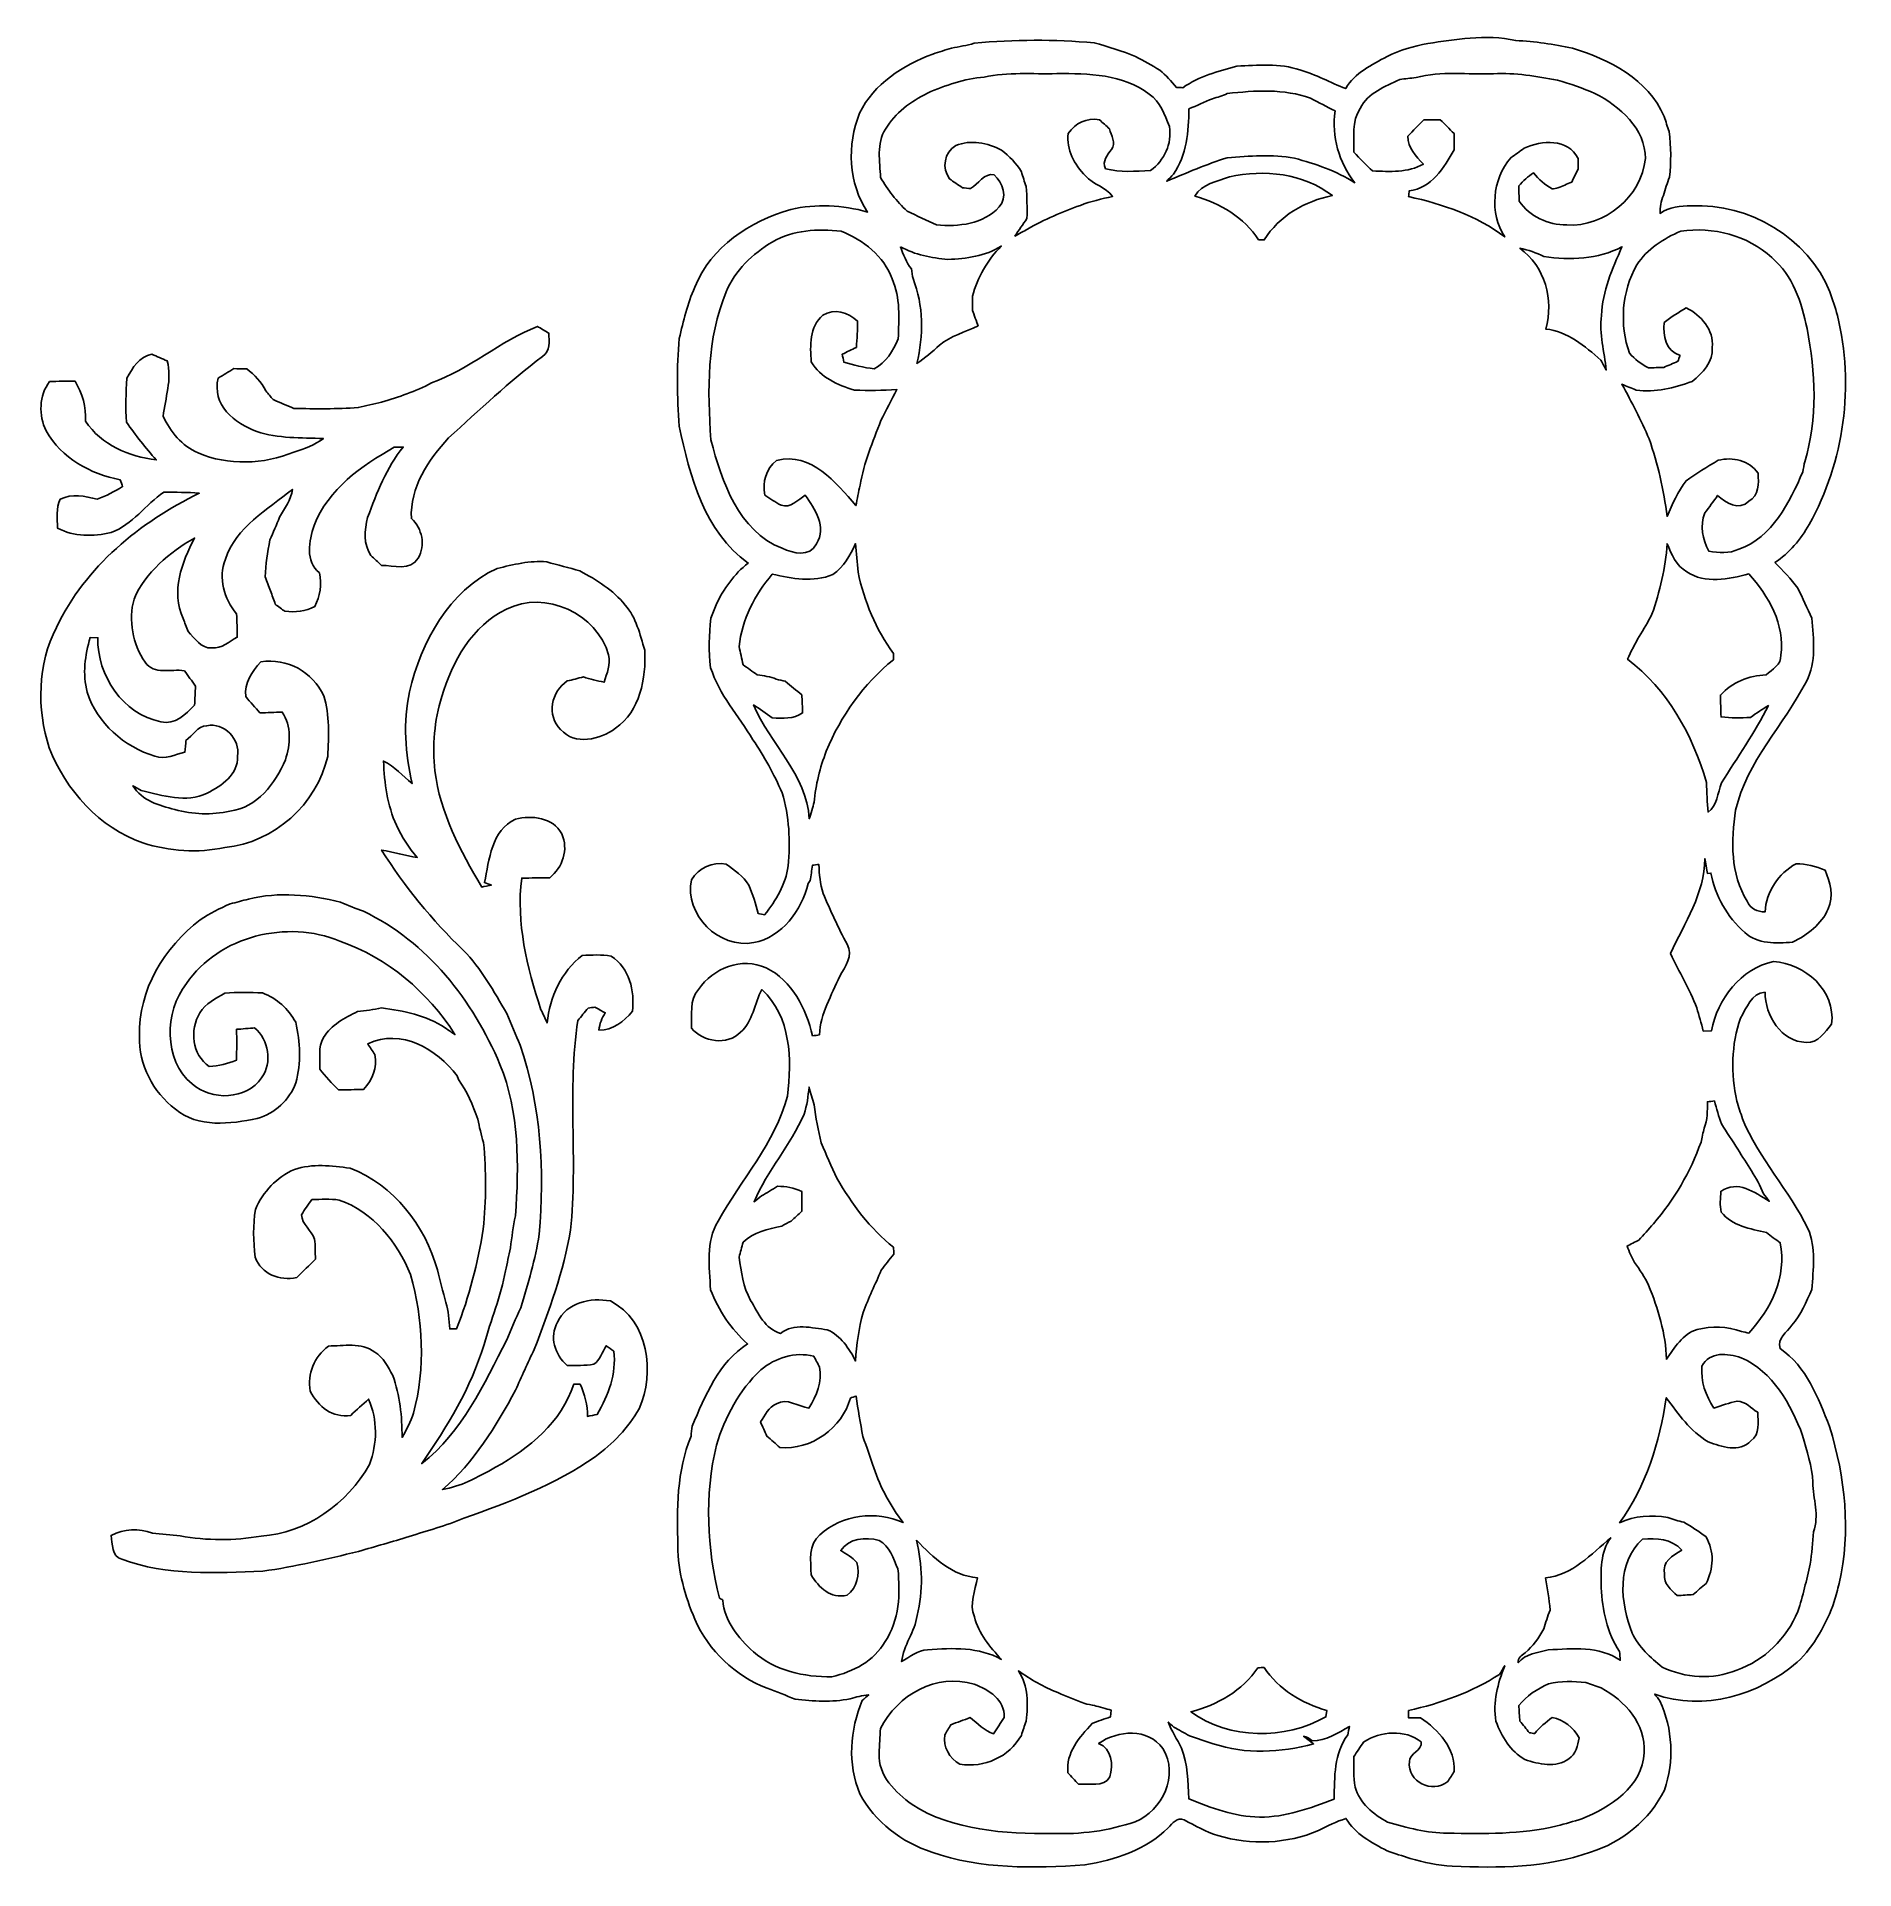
# Model space of a CAD drawing. Header units: centimetres. Extents: x -7.1 to 6.9, y -7.1 to 7.
import ezdxf

# ---------------------------------------------------------------- set-up
doc = ezdxf.new("R2010")
doc.units = ezdxf.units.CM
doc.header["$MEASUREMENT"] = 0
doc.layers.add('Camada 1', color=7, linetype='Continuous')

msp = doc.modelspace()

# ---------------------------------------------------------------- linework, layer by layer
at = {"layer": 'Camada 1', "color": 154}
for points, knots in [([(3.27589, 6.81918), (3.4738, 6.91902), (3.6971, 6.93596), (3.91371, 6.961), (3.91371, 6.961), (4.03014, 6.96665), (4.14901, 6.97159), (4.26295, 6.9409), (4.26295, 6.9409), (4.41042, 6.93985), (4.55471, 6.90915), (4.69935, 6.8834), (4.69935, 6.8834), (4.98403, 6.79484), (5.27719, 6.64598), (5.40349, 6.35847), (5.40349, 6.35847), (5.41548, 6.3193), (5.42854, 6.28049), (5.4423, 6.24204), (5.4423, 6.24204), (5.45535, 6.12598), (5.45818, 6.00886), (5.44335, 5.8928), (5.44335, 5.8928), (5.42607, 5.84658), (5.41197, 5.79931), (5.39679, 5.75239), (5.39679, 5.75239), (5.37739, 5.70864), (5.37174, 5.66103), (5.37209, 5.61374), (5.37209, 5.61374), (5.44194, 5.6642), (5.52732, 5.67231), (5.61092, 5.67124), (5.61092, 5.67124), (6.05437, 5.6963), (6.50699, 5.42748), (6.67561, 5.0112), (6.67561, 5.0112), (6.69536, 4.95158), (6.71583, 4.89162), (6.73381, 4.83093), (6.73381, 4.83093), (6.86328, 4.29506), (6.78709, 3.70769), (6.51651, 3.22615), (6.51651, 3.22615), (6.4523, 3.11009), (6.36305, 3.00708), (6.25298, 2.93229), (6.25298, 2.93229), (6.31754, 2.87267), (6.37504, 2.80599), (6.42972, 2.73719), (6.42972, 2.73719), (6.46535, 2.65994), (6.50098, 2.58268), (6.53732, 2.50577), (6.53732, 2.50577), (6.54897, 2.34421), (6.57365, 2.16958), (6.49498, 2.01965), (6.49498, 2.01965), (6.32213, 1.68663), (6.03673, 1.40616), (5.95207, 1.03116), (5.95207, 1.03116), (5.91643, 0.79762), (5.91043, 0.53903), (6.04131, 0.33197), (6.04131, 0.33197), (6.06531, 0.27586), (6.11893, 0.25011), (6.17819, 0.24977), (6.17819, 0.24977), (6.18559, 0.40674), (6.28049, 0.54468), (6.41561, 0.62052), (6.41561, 0.62052), (6.49252, 0.61806), (6.56731, 0.60042), (6.63857, 0.57114), (6.63857, 0.57114), (6.67878, 0.47907), (6.70594, 0.37041), (6.66255, 0.27445), (6.66255, 0.27445), (6.61175, 0.15416), (6.50205, 0.07408), (6.38844, 0.01834), (6.38844, 0.01834), (6.26075, 0.0074), (6.12315, 0.00034), (6.02192, 0.09277), (6.02192, 0.09277), (5.88715, 0.2099), (5.79366, 0.37287), (5.76226, 0.54892), (5.76226, 0.54892), (5.76226, 0.54892), (5.7351, 0.54645), (5.7351, 0.54645), (5.7351, 0.54645), (5.73017, 0.57467), (5.72028, 0.63146), (5.71534, 0.6597), (5.71534, 0.6597), (5.71465, 0.39051), (5.55871, 0.16544), (5.45182, -0.0702), (5.45182, -0.0702), (5.51814, -0.2092), (5.59822, -0.34183), (5.65326, -0.48648), (5.65326, -0.48648), (5.66985, -0.54575), (5.68749, -0.60501), (5.70335, -0.66462), (5.70335, -0.66462), (5.70335, -0.66462), (5.76545, -0.66357), (5.76545, -0.66357), (5.76545, -0.66357), (5.81271, -0.41945), (5.99015, -0.1845), (6.2424, -0.13088), (6.2424, -0.13088), (6.48545, -0.14676), (6.72182, -0.35243), (6.68867, -0.6117), (6.68867, -0.6117), (6.6368, -0.67203), (6.58566, -0.75988), (6.49357, -0.75177), (6.49357, -0.75177), (6.30096, -0.74719), (6.17748, -0.54363), (6.17819, -0.36617), (6.17819, -0.36617), (6.0713, -0.37429), (6.03778, -0.4886), (5.98805, -0.56479), (5.98805, -0.56479), (5.91819, -0.76941), (5.91538, -0.99272), (5.96089, -1.20261), (5.96089, -1.20261), (5.97534, -1.24741), (5.98945, -1.29258), (6.00392, -1.33772), (6.00392, -1.33772), (6.12985, -1.64287), (6.36235, -1.88701), (6.50699, -2.18193), (6.50699, -2.18193), (6.57153, -2.32903), (6.54719, -2.49414), (6.53661, -2.64936), (6.53661, -2.64936), (6.49323, -2.74389), (6.453, -2.84268), (6.38457, -2.92276), (6.38457, -2.92276), (6.34364, -2.9778), (6.26886, -3.02436), (6.29284, -3.10303), (6.29284, -3.10303), (6.49605, -3.24061), (6.58636, -3.48333), (6.67349, -3.7024), (6.67349, -3.7024), (6.79309, -4.0901), (6.83789, -4.50778), (6.74792, -4.90714), (6.74792, -4.90714), (6.73417, -4.95299), (6.72146, -4.99921), (6.70947, -5.04613), (6.70947, -5.04613), (6.64632, -5.21794), (6.56061, -5.38585), (6.42408, -5.51144), (6.42408, -5.51144), (6.13021, -5.76474), (5.70618, -5.8928), (5.33082, -5.75663), (5.33082, -5.75663), (5.34105, -5.76967), (5.36117, -5.79578), (5.37104, -5.80884), (5.37104, -5.80884), (5.4691, -6.02333), (5.48145, -6.26991), (5.4049, -6.49357), (5.4049, -6.49357), (5.29271, -6.72358), (5.07965, -6.89434), (4.83658, -6.97018), (4.83658, -6.97018), (4.49721, -7.09083), (4.13208, -7.09365), (3.77647, -7.07672), (3.77647, -7.07672), (3.66642, -7.07319), (3.55811, -7.0499), (3.45298, -7.01815), (3.45298, -7.01815), (3.39336, -6.99947), (3.33445, -6.97971), (3.27518, -6.96029), (3.27518, -6.96029), (3.1577, -6.89539), (3.0293, -6.83224), (2.9598, -6.71125), (2.9598, -6.71125), (2.88712, -6.73559), (2.81727, -6.76697), (2.7499, -6.80366), (2.7499, -6.80366), (2.50684, -6.90879), (2.2299, -6.91656), (1.97696, -6.84318), (1.97696, -6.84318), (1.88489, -6.81531), (1.80269, -6.76521), (1.71732, -6.72253), (1.71732, -6.72253), (1.66263, -6.69571), (1.62806, -6.75181), (1.59349, -6.78215), (1.59349, -6.78215), (1.42628, -6.95466), (1.18533, -7.02804), (0.95496, -7.0679), (0.95496, -7.0679), (0.56339, -7.09541), (0.15662, -7.10211), (-0.21872, -6.97052), (-0.21872, -6.97052), (-0.44874, -6.89539), (-0.65792, -6.7391), (-0.77187, -6.52322), (-0.77187, -6.52322), (-0.86959, -6.29425), (-0.84949, -6.03037), (-0.75388, -5.80424), (-0.75388, -5.80424), (-0.74188, -5.79366), (-0.7172, -5.77249), (-0.70484, -5.76226), (-0.70484, -5.76226), (-0.75318, -5.76896), (-0.80115, -5.77708), (-0.84701, -5.79332), (-0.84701, -5.79332), (-0.98707, -5.81942), (-1.12959, -5.81096), (-1.27034, -5.79613), (-1.27034, -5.79613), (-1.34055, -5.76579), (-1.41216, -5.73863), (-1.48342, -5.71183), (-1.48342, -5.71183), (-1.72966, -5.61693), (-1.93357, -5.42325), (-2.03975, -5.18159), (-2.03975, -5.18159), (-2.1149, -5.00415), (-2.16992, -4.81436), (-2.16958, -4.62068), (-2.16958, -4.62068), (-2.18015, -4.33704), (-2.17769, -4.04283), (-2.06903, -3.77647), (-2.06903, -3.77647), (-2.06691, -3.75708), (-2.06269, -3.71827), (-2.06058, -3.69887), (-2.06058, -3.69887), (-1.95826, -3.46745), (-1.85985, -3.20674), (-1.63405, -3.06775), (-1.63405, -3.06775), (-1.76106, -2.95346), (-1.85807, -2.81023), (-1.9191, -2.65077), (-1.9191, -2.65077), (-1.92722, -2.4758), (-1.95967, -2.28282), (-1.86124, -2.12548), (-1.86124, -2.12548), (-1.6831, -1.80552), (-1.42487, -1.52576), (-1.32856, -1.16451), (-1.32856, -1.16451), (-1.29433, -0.88089), (-1.30033, -0.55597), (-1.52471, -0.34642), (-1.52471, -0.34642), (-1.58467, -0.45332), (-1.59173, -0.58949), (-1.68839, -0.67344), (-1.68839, -0.67344), (-1.7921, -0.77681), (-1.97484, -0.75035), (-2.06587, -0.64276), (-2.06587, -0.64276), (-2.05916, -0.54222), (-2.08492, -0.42721), (-2.01048, -0.34536), (-2.01048, -0.34536), (-1.90112, -0.17992), (-1.67815, -0.09525), (-1.49224, -0.17885), (-1.49224, -0.17885), (-1.29222, -0.27798), (-1.18392, -0.49247), (-1.13558, -0.70131), (-1.13558, -0.70131), (-1.12253, -0.69956), (-1.09607, -0.69568), (-1.08303, -0.69356), (-1.08303, -0.69356), (-1.07631, -0.53092), (-0.98882, -0.3891), (-0.92674, -0.24306), (-0.92674, -0.24306), (-0.88511, -0.17073), (-0.8195, -0.0829), (-0.87029, 0.00141), (-0.87029, 0.00141), (-0.9398, 0.12805), (-0.99694, 0.2607), (-1.05516, 0.39263), (-1.05516, 0.39263), (-1.07667, 0.46496), (-1.08338, 0.5401), (-1.08795, 0.61489), (-1.08795, 0.61489), (-1.09996, 0.61312), (-1.1243, 0.60995), (-1.13629, 0.60854), (-1.13629, 0.60854), (-1.14194, 0.56938), (-1.14793, 0.52987), (-1.15322, 0.49035), (-1.15322, 0.49035), (-1.15322, 0.49035), (-1.1684, 0.46813), (-1.1684, 0.46813), (-1.1684, 0.46813), (-1.21954, 0.26458), (-1.37054, 0.05396), (-1.58715, 0.01447), (-1.58715, 0.01447), (-1.85596, -0.03422), (-2.12019, 0.22789), (-2.06621, 0.49776), (-2.06621, 0.49776), (-2.00554, 0.58949), (-1.90816, 0.635), (-1.79811, 0.61701), (-1.79811, 0.61701), (-1.73319, 0.57114), (-1.66863, 0.52351), (-1.62453, 0.45614), (-1.62453, 0.45614), (-1.59631, 0.38559), (-1.57127, 0.31326), (-1.55434, 0.23917), (-1.55434, 0.23917), (-1.54164, 0.23636), (-1.51623, 0.23106), (-1.50354, 0.22825), (-1.50354, 0.22825), (-1.41781, 0.33796), (-1.3409, 0.46248), (-1.32291, 0.60289), (-1.32291, 0.60289), (-1.30739, 0.79162), (-1.31268, 0.98424), (-1.36983, 1.16592), (-1.36983, 1.16592), (-1.43228, 1.3081), (-1.50671, 1.44426), (-1.59349, 1.57268), (-1.59349, 1.57268), (-1.70461, 1.75506), (-1.85349, 1.91876), (-1.9184, 2.12583), (-1.9184, 2.12583), (-1.93815, 2.25142), (-1.92792, 2.37949), (-1.91769, 2.50542), (-1.91769, 2.50542), (-1.90324, 2.53965), (-1.88911, 2.57422), (-1.87607, 2.60879), (-1.87607, 2.60879), (-1.81892, 2.73227), (-1.73813, 2.84514), (-1.62984, 2.92876), (-1.62984, 2.92876), (-1.96814, 3.16793), (-2.07715, 3.59762), (-2.16041, 3.98039), (-2.16041, 3.98039), (-2.17523, 4.20511), (-2.18015, 4.43018), (-2.15935, 4.65454), (-2.15935, 4.65454), (-2.12619, 4.7872), (-2.09727, 4.92159), (-2.04045, 5.04684), (-2.04045, 5.04684), (-1.91557, 5.3601), (-1.61536, 5.55201), (-1.30352, 5.64479), (-1.30352, 5.64479), (-1.10983, 5.69029), (-0.90452, 5.67831), (-0.71332, 5.62504), (-0.71332, 5.62504), (-0.86147, 5.84376), (-0.87277, 6.14257), (-0.77435, 6.38386), (-0.77435, 6.38386), (-0.66533, 6.61034), (-0.44026, 6.75252), (-0.21201, 6.83823), (-0.21201, 6.83823), (-0.16474, 6.85375), (-0.11677, 6.86859), (-0.06914, 6.8841), (-0.06914, 6.8841), (-0.01057, 6.89434), (0.04867, 6.90421), (0.10583, 6.9208), (0.10583, 6.9208), (0.41205, 6.95042), (0.72107, 6.95077), (1.02763, 6.92431), (1.02763, 6.92431), (1.13488, 6.89468), (1.24107, 6.86082), (1.34443, 6.81884), (1.34443, 6.81884), (1.40687, 6.78497), (1.46897, 6.7497), (1.53141, 6.71512), (1.53141, 6.71512), (1.57692, 6.67419), (1.62031, 6.63046), (1.6577, 6.58142), (1.6577, 6.58142), (1.6704, 6.58106), (1.69545, 6.58035), (1.70814, 6.57965), (1.70814, 6.57965), (1.83091, 6.6682), (1.97801, 6.70524), (2.12124, 6.74511), (2.12124, 6.74511), (2.28282, 6.75075), (2.45039, 6.7698), (2.60667, 6.71617), (2.60667, 6.71617), (2.72908, 6.68267), (2.83915, 6.61704), (2.95804, 6.57331), (2.95804, 6.57331), (3.0286, 6.69466), (3.15806, 6.75464), (3.27589, 6.81918)], [0, 0, 0, 0, 0.00833333, 0.00833333, 0.00833333, 0.00833333, 0.01666667, 0.01666667, 0.01666667, 0.01666667, 0.025, 0.025, 0.025, 0.025, 0.03333333, 0.03333333, 0.03333333, 0.03333333, 0.04166667, 0.04166667, 0.04166667, 0.04166667, 0.05, 0.05, 0.05, 0.05, 0.05833333, 0.05833333, 0.05833333, 0.05833333, 0.06666667, 0.06666667, 0.06666667, 0.06666667, 0.075, 0.075, 0.075, 0.075, 0.08333333, 0.08333333, 0.08333333, 0.08333333, 0.09166667, 0.09166667, 0.09166667, 0.09166667, 0.1, 0.1, 0.1, 0.1, 0.10833333, 0.10833333, 0.10833333, 0.10833333, 0.11666667, 0.11666667, 0.11666667, 0.11666667, 0.125, 0.125, 0.125, 0.125, 0.13333333, 0.13333333, 0.13333333, 0.13333333, 0.14166667, 0.14166667, 0.14166667, 0.14166667, 0.15, 0.15, 0.15, 0.15, 0.15833333, 0.15833333, 0.15833333, 0.15833333, 0.16666667, 0.16666667, 0.16666667, 0.16666667, 0.175, 0.175, 0.175, 0.175, 0.18333333, 0.18333333, 0.18333333, 0.18333333, 0.19166667, 0.19166667, 0.19166667, 0.19166667, 0.2, 0.2, 0.2, 0.2, 0.20833333, 0.20833333, 0.20833333, 0.20833333, 0.21666667, 0.21666667, 0.21666667, 0.21666667, 0.225, 0.225, 0.225, 0.225, 0.23333333, 0.23333333, 0.23333333, 0.23333333, 0.24166667, 0.24166667, 0.24166667, 0.24166667, 0.25, 0.25, 0.25, 0.25, 0.25833333, 0.25833333, 0.25833333, 0.25833333, 0.26666667, 0.26666667, 0.26666667, 0.26666667, 0.275, 0.275, 0.275, 0.275, 0.28333333, 0.28333333, 0.28333333, 0.28333333, 0.29166667, 0.29166667, 0.29166667, 0.29166667, 0.3, 0.3, 0.3, 0.3, 0.30833333, 0.30833333, 0.30833333, 0.30833333, 0.31666667, 0.31666667, 0.31666667, 0.31666667, 0.325, 0.325, 0.325, 0.325, 0.33333333, 0.33333333, 0.33333333, 0.33333333, 0.34166667, 0.34166667, 0.34166667, 0.34166667, 0.35, 0.35, 0.35, 0.35, 0.35833333, 0.35833333, 0.35833333, 0.35833333, 0.36666667, 0.36666667, 0.36666667, 0.36666667, 0.375, 0.375, 0.375, 0.375, 0.38333333, 0.38333333, 0.38333333, 0.38333333, 0.39166667, 0.39166667, 0.39166667, 0.39166667, 0.4, 0.4, 0.4, 0.4, 0.40833333, 0.40833333, 0.40833333, 0.40833333, 0.41666667, 0.41666667, 0.41666667, 0.41666667, 0.425, 0.425, 0.425, 0.425, 0.43333333, 0.43333333, 0.43333333, 0.43333333, 0.44166667, 0.44166667, 0.44166667, 0.44166667, 0.45, 0.45, 0.45, 0.45, 0.45833333, 0.45833333, 0.45833333, 0.45833333, 0.46666667, 0.46666667, 0.46666667, 0.46666667, 0.475, 0.475, 0.475, 0.475, 0.48333333, 0.48333333, 0.48333333, 0.48333333, 0.49166667, 0.49166667, 0.49166667, 0.49166667, 0.5, 0.5, 0.5, 0.5, 0.50833333, 0.50833333, 0.50833333, 0.50833333, 0.51666667, 0.51666667, 0.51666667, 0.51666667, 0.525, 0.525, 0.525, 0.525, 0.53333333, 0.53333333, 0.53333333, 0.53333333, 0.54166667, 0.54166667, 0.54166667, 0.54166667, 0.55, 0.55, 0.55, 0.55, 0.55833333, 0.55833333, 0.55833333, 0.55833333, 0.56666667, 0.56666667, 0.56666667, 0.56666667, 0.575, 0.575, 0.575, 0.575, 0.58333333, 0.58333333, 0.58333333, 0.58333333, 0.59166667, 0.59166667, 0.59166667, 0.59166667, 0.6, 0.6, 0.6, 0.6, 0.60833333, 0.60833333, 0.60833333, 0.60833333, 0.61666667, 0.61666667, 0.61666667, 0.61666667, 0.625, 0.625, 0.625, 0.625, 0.63333333, 0.63333333, 0.63333333, 0.63333333, 0.64166667, 0.64166667, 0.64166667, 0.64166667, 0.65, 0.65, 0.65, 0.65, 0.65833333, 0.65833333, 0.65833333, 0.65833333, 0.66666667, 0.66666667, 0.66666667, 0.66666667, 0.675, 0.675, 0.675, 0.675, 0.68333333, 0.68333333, 0.68333333, 0.68333333, 0.69166667, 0.69166667, 0.69166667, 0.69166667, 0.7, 0.7, 0.7, 0.7, 0.70833333, 0.70833333, 0.70833333, 0.70833333, 0.71666667, 0.71666667, 0.71666667, 0.71666667, 0.725, 0.725, 0.725, 0.725, 0.73333333, 0.73333333, 0.73333333, 0.73333333, 0.74166667, 0.74166667, 0.74166667, 0.74166667, 0.75, 0.75, 0.75, 0.75, 0.75833333, 0.75833333, 0.75833333, 0.75833333, 0.76666667, 0.76666667, 0.76666667, 0.76666667, 0.775, 0.775, 0.775, 0.775, 0.78333333, 0.78333333, 0.78333333, 0.78333333, 0.79166667, 0.79166667, 0.79166667, 0.79166667, 0.8, 0.8, 0.8, 0.8, 0.80833333, 0.80833333, 0.80833333, 0.80833333, 0.81666667, 0.81666667, 0.81666667, 0.81666667, 0.825, 0.825, 0.825, 0.825, 0.83333333, 0.83333333, 0.83333333, 0.83333333, 0.84166667, 0.84166667, 0.84166667, 0.84166667, 0.85, 0.85, 0.85, 0.85, 0.85833333, 0.85833333, 0.85833333, 0.85833333, 0.86666667, 0.86666667, 0.86666667, 0.86666667, 0.875, 0.875, 0.875, 0.875, 0.88333333, 0.88333333, 0.88333333, 0.88333333, 0.89166667, 0.89166667, 0.89166667, 0.89166667, 0.9, 0.9, 0.9, 0.9, 0.90833333, 0.90833333, 0.90833333, 0.90833333, 0.91666667, 0.91666667, 0.91666667, 0.91666667, 0.925, 0.925, 0.925, 0.925, 0.93333333, 0.93333333, 0.93333333, 0.93333333, 0.94166667, 0.94166667, 0.94166667, 0.94166667, 0.95, 0.95, 0.95, 0.95, 0.95833333, 0.95833333, 0.95833333, 0.95833333, 0.96666667, 0.96666667, 0.96666667, 0.96666667, 0.975, 0.975, 0.975, 0.975, 0.98333333, 0.98333333, 0.98333333, 0.98333333, 1, 1, 1, 1]), ([(-0.254, 6.53873), (-0.254, 6.53873), (-0.254, 6.53873), (-0.254, 6.53873), (-0.254, 6.53873), (-0.37923, 6.47171), (-0.50341, 6.3881), (-0.57538, 6.26215), (-0.57538, 6.26215), (-0.64664, 6.15068), (-0.61948, 6.0131), (-0.61382, 5.88926), (-0.61382, 5.88926), (-0.55738, 5.79508), (-0.49106, 5.70652), (-0.40922, 5.63209), (-0.40922, 5.63209), (-0.33513, 5.5954), (-0.26, 5.56048), (-0.1845, 5.52732), (-0.1845, 5.52732), (-0.01481, 5.50932), (0.17533, 5.53191), (0.29703, 5.66384), (0.29703, 5.66384), (0.36476, 5.73651), (0.32315, 5.84975), (0.25929, 5.90973), (0.25929, 5.90973), (0.18167, 5.92949), (0.13757, 5.83776), (0.07725, 5.80531), (0.07725, 5.80531), (0.06139, 5.80672), (0.02998, 5.80955), (0.01447, 5.81096), (0.01447, 5.81096), (-0.01869, 5.83423), (-0.0515, 5.85716), (-0.08502, 5.87974), (-0.08502, 5.87974), (-0.14357, 5.96089), (-0.12593, 6.084), (-0.03668, 6.1348), (-0.03668, 6.1348), (0.07725, 6.18384), (0.20884, 6.15492), (0.31574, 6.10022), (0.31574, 6.10022), (0.3757, 6.05401), (0.42898, 6.00004), (0.46813, 5.93443), (0.46813, 5.93443), (0.47871, 5.89633), (0.49106, 5.85823), (0.50446, 5.82048), (0.50446, 5.82048), (0.51082, 5.73899), (0.51187, 5.65714), (0.51047, 5.5753), (0.51047, 5.5753), (0.47907, 5.53049), (0.44838, 5.48534), (0.41804, 5.44018), (0.41804, 5.44018), (0.44238, 5.45358), (0.49106, 5.48004), (0.51576, 5.49346), (0.51576, 5.49346), (0.64311, 5.56965), (0.78139, 5.62504), (0.92039, 5.67619), (0.92039, 5.67619), (1.00083, 5.70618), (1.08408, 5.72593), (1.16769, 5.74428), (1.16769, 5.74428), (1.11583, 5.8173), (1.01847, 5.83564), (0.96061, 5.90303), (0.96061, 5.90303), (0.87207, 5.9884), (0.81244, 6.1034), (0.82585, 6.22899), (0.82585, 6.22899), (0.88582, 6.30695), (0.96697, 6.35175), (1.06749, 6.33341), (1.06749, 6.33341), (1.0929, 6.31013), (1.11865, 6.2865), (1.14477, 6.26356), (1.14477, 6.26356), (1.15569, 6.21347), (1.19732, 6.1535), (1.15887, 6.10551), (1.15887, 6.10551), (1.12818, 6.06178), (1.08513, 6.01556), (1.11371, 5.9577), (1.11371, 5.9577), (1.22695, 5.92807), (1.34443, 5.93724), (1.45979, 5.94359), (1.45979, 5.94359), (1.56669, 6.02368), (1.62453, 6.14749), (1.60443, 6.2819), (1.60443, 6.2819), (1.5681, 6.37258), (1.53353, 6.47171), (1.44992, 6.53062), (1.44992, 6.53062), (1.24989, 6.68513), (0.98071, 6.68901), (0.73942, 6.6883), (0.73942, 6.6883), (0.5535, 6.6816), (0.36371, 6.70312), (0.18097, 6.66043), (0.18097, 6.66043), (0.02892, 6.64951), (-0.11465, 6.59694), (-0.254, 6.53873)], [0, 0, 0, 0, 0.03125, 0.03125, 0.03125, 0.03125, 0.0625, 0.0625, 0.0625, 0.0625, 0.09375, 0.09375, 0.09375, 0.09375, 0.125, 0.125, 0.125, 0.125, 0.15625, 0.15625, 0.15625, 0.15625, 0.1875, 0.1875, 0.1875, 0.1875, 0.21875, 0.21875, 0.21875, 0.21875, 0.25, 0.25, 0.25, 0.25, 0.28125, 0.28125, 0.28125, 0.28125, 0.3125, 0.3125, 0.3125, 0.3125, 0.34375, 0.34375, 0.34375, 0.34375, 0.375, 0.375, 0.375, 0.375, 0.40625, 0.40625, 0.40625, 0.40625, 0.4375, 0.4375, 0.4375, 0.4375, 0.46875, 0.46875, 0.46875, 0.46875, 0.5, 0.5, 0.5, 0.5, 0.53125, 0.53125, 0.53125, 0.53125, 0.5625, 0.5625, 0.5625, 0.5625, 0.59375, 0.59375, 0.59375, 0.59375, 0.625, 0.625, 0.625, 0.625, 0.65625, 0.65625, 0.65625, 0.65625, 0.6875, 0.6875, 0.6875, 0.6875, 0.71875, 0.71875, 0.71875, 0.71875, 0.75, 0.75, 0.75, 0.75, 0.78125, 0.78125, 0.78125, 0.78125, 0.8125, 0.8125, 0.8125, 0.8125, 0.84375, 0.84375, 0.84375, 0.84375, 0.875, 0.875, 0.875, 0.875, 0.90625, 0.90625, 0.90625, 0.90625, 0.9375, 0.9375, 0.9375, 0.9375, 1, 1, 1, 1]), ([(3.37255, 6.6435), (3.37255, 6.6435), (3.37255, 6.6435), (3.37255, 6.6435), (3.37255, 6.6435), (3.26073, 6.58812), (3.12807, 6.54015), (3.06916, 6.4209), (3.06916, 6.4209), (3.00389, 6.32037), (3.02153, 6.1976), (3.02119, 6.08436), (3.02119, 6.08436), (3.0674, 6.03462), (3.11502, 5.98628), (3.16476, 5.94006), (3.16476, 5.94006), (3.29671, 5.93619), (3.435, 5.9249), (3.55458, 5.99298), (3.55458, 5.99298), (3.49462, 6.05225), (3.43746, 6.11823), (3.435, 6.20713), (3.435, 6.20713), (3.4752, 6.24981), (3.51613, 6.29179), (3.55811, 6.33306), (3.55811, 6.33306), (3.58951, 6.33306), (3.65266, 6.33341), (3.68406, 6.33341), (3.68406, 6.33341), (3.71934, 6.29849), (3.75425, 6.26356), (3.78953, 6.22793), (3.78953, 6.22793), (3.78919, 6.18666), (3.78953, 6.14503), (3.78989, 6.1034), (3.78989, 6.1034), (3.71439, 5.96652), (3.61667, 5.80602), (3.44557, 5.78838), (3.44557, 5.78838), (3.44416, 5.77708), (3.44204, 5.75486), (3.44099, 5.74357), (3.44099, 5.74357), (3.7017, 5.6843), (3.96487, 5.59822), (4.17936, 5.43312), (4.17936, 5.43312), (4.05977, 5.61728), (4.0834, 5.87516), (4.22485, 6.04131), (4.22485, 6.04131), (4.25944, 6.06565), (4.29365, 6.09035), (4.32752, 6.1154), (4.32752, 6.1154), (4.46475, 6.17466), (4.66372, 6.19407), (4.74169, 6.03532), (4.74169, 6.03532), (4.74169, 6.00957), (4.74203, 5.98346), (4.74274, 5.9577), (4.74274, 5.9577), (4.72581, 5.92349), (4.70923, 5.88892), (4.69299, 5.85399), (4.69299, 5.85399), (4.65771, 5.83952), (4.62244, 5.82471), (4.58786, 5.80989), (4.58786, 5.80989), (4.57624, 5.80777), (4.55365, 5.8039), (4.54201, 5.80178), (4.54201, 5.80178), (4.48839, 5.83494), (4.4383, 5.87409), (4.4009, 5.92561), (4.4009, 5.92561), (4.35892, 5.89704), (4.31906, 5.86527), (4.28766, 5.82507), (4.28766, 5.82507), (4.288, 5.79613), (4.28871, 5.73758), (4.28907, 5.7083), (4.28907, 5.7083), (4.37198, 5.59047), (4.51202, 5.52484), (4.65454, 5.52555), (4.65454, 5.52555), (4.94736, 5.50721), (5.22851, 5.74216), (5.25885, 6.03532), (5.25885, 6.03532), (5.26097, 6.26604), (5.0613, 6.43748), (4.8715, 6.53625), (4.8715, 6.53625), (4.77767, 6.57506), (4.68207, 6.60893), (4.5847, 6.63751), (4.5847, 6.63751), (4.42241, 6.66715), (4.25908, 6.695), (4.09292, 6.68689), (4.09292, 6.68689), (3.89502, 6.67807), (3.69147, 6.71089), (3.49778, 6.65726), (3.49778, 6.65726), (3.45617, 6.65232), (3.41417, 6.64774), (3.37255, 6.6435)], [0, 0, 0, 0, 0.03225806, 0.03225806, 0.03225806, 0.03225806, 0.06451613, 0.06451613, 0.06451613, 0.06451613, 0.09677419, 0.09677419, 0.09677419, 0.09677419, 0.12903226, 0.12903226, 0.12903226, 0.12903226, 0.16129032, 0.16129032, 0.16129032, 0.16129032, 0.19354839, 0.19354839, 0.19354839, 0.19354839, 0.22580645, 0.22580645, 0.22580645, 0.22580645, 0.25806452, 0.25806452, 0.25806452, 0.25806452, 0.29032258, 0.29032258, 0.29032258, 0.29032258, 0.32258065, 0.32258065, 0.32258065, 0.32258065, 0.35483871, 0.35483871, 0.35483871, 0.35483871, 0.38709677, 0.38709677, 0.38709677, 0.38709677, 0.41935484, 0.41935484, 0.41935484, 0.41935484, 0.4516129, 0.4516129, 0.4516129, 0.4516129, 0.48387097, 0.48387097, 0.48387097, 0.48387097, 0.51612903, 0.51612903, 0.51612903, 0.51612903, 0.5483871, 0.5483871, 0.5483871, 0.5483871, 0.58064516, 0.58064516, 0.58064516, 0.58064516, 0.61290323, 0.61290323, 0.61290323, 0.61290323, 0.64516129, 0.64516129, 0.64516129, 0.64516129, 0.67741935, 0.67741935, 0.67741935, 0.67741935, 0.70967742, 0.70967742, 0.70967742, 0.70967742, 0.74193548, 0.74193548, 0.74193548, 0.74193548, 0.77419355, 0.77419355, 0.77419355, 0.77419355, 0.80645161, 0.80645161, 0.80645161, 0.80645161, 0.83870968, 0.83870968, 0.83870968, 0.83870968, 0.87096774, 0.87096774, 0.87096774, 0.87096774, 0.90322581, 0.90322581, 0.90322581, 0.90322581, 0.93548387, 0.93548387, 0.93548387, 0.93548387, 1, 1, 1, 1]), ([(2.04857, 6.5345), (2.04857, 6.5345), (2.04857, 6.5345), (2.04857, 6.5345), (2.04857, 6.5345), (2.01153, 6.51827), (1.97343, 6.50521), (1.93462, 6.49498), (1.93462, 6.49498), (1.87395, 6.46923), (1.81397, 6.44243), (1.75365, 6.41702), (1.75365, 6.41702), (1.7526, 6.24346), (1.73884, 6.06212), (1.63476, 5.91572), (1.63476, 5.91572), (1.62207, 5.90196), (1.59702, 5.8748), (1.58433, 5.86105), (1.58433, 5.86105), (1.73672, 5.92701), (1.88982, 5.99086), (2.04823, 6.04202), (2.04823, 6.04202), (2.21933, 6.05508), (2.3936, 6.06848), (2.56399, 6.03849), (2.56399, 6.03849), (2.72486, 5.9951), (2.88607, 5.94077), (3.02718, 5.84975), (3.02718, 5.84975), (2.90442, 6.00745), (2.85043, 6.20289), (2.87655, 6.4015), (2.87655, 6.4015), (2.8134, 6.43325), (2.75061, 6.46535), (2.68851, 6.49887), (2.68851, 6.49887), (2.48355, 6.57224), (2.26094, 6.55884), (2.04857, 6.5345)], [0, 0, 0, 0, 0.08333333, 0.08333333, 0.08333333, 0.08333333, 0.16666667, 0.16666667, 0.16666667, 0.16666667, 0.25, 0.25, 0.25, 0.25, 0.33333333, 0.33333333, 0.33333333, 0.33333333, 0.41666667, 0.41666667, 0.41666667, 0.41666667, 0.5, 0.5, 0.5, 0.5, 0.58333333, 0.58333333, 0.58333333, 0.58333333, 0.66666667, 0.66666667, 0.66666667, 0.66666667, 0.75, 0.75, 0.75, 0.75, 0.83333333, 0.83333333, 0.83333333, 0.83333333, 1, 1, 1, 1]), ([(2.06445, 5.89492), (2.06445, 5.89492), (2.06445, 5.89492), (2.06445, 5.89492), (2.06445, 5.89492), (1.97061, 5.85964), (1.85561, 5.84059), (1.79951, 5.74781), (1.79951, 5.74781), (1.99178, 5.69277), (2.18015, 5.58375), (2.28847, 5.4109), (2.28847, 5.4109), (2.29941, 5.4109), (2.32163, 5.4109), (2.33291, 5.4109), (2.33291, 5.4109), (2.44474, 5.59469), (2.64759, 5.71076), (2.85537, 5.75062), (2.85537, 5.75062), (2.63207, 5.92208), (2.33291, 5.95453), (2.06445, 5.89492)], [0, 0, 0, 0, 0.14285714, 0.14285714, 0.14285714, 0.14285714, 0.28571429, 0.28571429, 0.28571429, 0.28571429, 0.42857143, 0.42857143, 0.42857143, 0.42857143, 0.57142857, 0.57142857, 0.57142857, 0.57142857, 0.71428571, 0.71428571, 0.71428571, 0.71428571, 1, 1, 1, 1]), ([(-1.44463, 5.39467), (-1.44463, 5.39467), (-1.44463, 5.39467), (-1.44463, 5.39467), (-1.44463, 5.39467), (-1.59597, 5.30506), (-1.73248, 5.17735), (-1.79846, 5.01085), (-1.79846, 5.01085), (-1.94909, 4.65278), (-1.9431, 4.25591), (-1.91593, 3.8749), (-1.91593, 3.8749), (-1.83409, 3.55458), (-1.70356, 3.17641), (-1.37018, 3.04236), (-1.37018, 3.04236), (-1.28693, 3.00496), (-1.15359, 2.97039), (-1.10666, 3.07728), (-1.10666, 3.07728), (-1.0227, 3.20462), (-1.1176, 3.34468), (-1.19203, 3.44945), (-1.19203, 3.44945), (-1.24882, 3.41595), (-1.30422, 3.34785), (-1.37795, 3.3729), (-1.37795, 3.3729), (-1.42063, 3.39653), (-1.46049, 3.4244), (-1.50106, 3.45086), (-1.50106, 3.45086), (-1.52188, 3.55389), (-1.49436, 3.65019), (-1.41181, 3.71792), (-1.41181, 3.71792), (-1.14335, 3.78424), (-0.95708, 3.54824), (-0.80327, 3.37043), (-0.80327, 3.37043), (-0.79304, 3.42265), (-0.7821, 3.47486), (-0.77116, 3.52707), (-0.77116, 3.52707), (-0.74083, 3.69887), (-0.67486, 3.86115), (-0.61066, 4.02271), (-0.61066, 4.02271), (-0.57009, 4.10245), (-0.52951, 4.18217), (-0.48823, 4.26154), (-0.48823, 4.26154), (-0.59689, 4.25555), (-0.7059, 4.25272), (-0.81455, 4.25732), (-0.81455, 4.25732), (-0.94438, 4.29789), (-1.07314, 4.35186), (-1.14547, 4.47462), (-1.14547, 4.47462), (-1.155, 4.59846), (-1.16099, 4.74345), (-1.05692, 4.83164), (-1.05692, 4.83164), (-0.97119, 4.88984), (-0.85972, 4.85281), (-0.78951, 4.7872), (-0.78951, 4.7872), (-0.79021, 4.71981), (-0.79304, 4.65278), (-0.7994, 4.58576), (-0.7994, 4.58576), (-0.83538, 4.56847), (-0.87171, 4.55083), (-0.90769, 4.53284), (-0.90769, 4.53284), (-0.90452, 4.51767), (-0.89887, 4.48734), (-0.89605, 4.4725), (-0.89605, 4.4725), (-0.8202, 4.44853), (-0.74295, 4.42982), (-0.66357, 4.42136), (-0.66357, 4.42136), (-0.57043, 4.46899), (-0.51822, 4.55824), (-0.47766, 4.65067), (-0.47766, 4.65067), (-0.47308, 4.80484), (-0.45895, 4.96639), (-0.52492, 5.11069), (-0.52492, 5.11069), (-0.58632, 5.29061), (-0.74894, 5.40597), (-0.91617, 5.47863), (-0.91617, 5.47863), (-1.09714, 5.49663), (-1.2834, 5.4871), (-1.44463, 5.39467)], [0, 0, 0, 0, 0.03846154, 0.03846154, 0.03846154, 0.03846154, 0.07692308, 0.07692308, 0.07692308, 0.07692308, 0.11538462, 0.11538462, 0.11538462, 0.11538462, 0.15384615, 0.15384615, 0.15384615, 0.15384615, 0.19230769, 0.19230769, 0.19230769, 0.19230769, 0.23076923, 0.23076923, 0.23076923, 0.23076923, 0.26923077, 0.26923077, 0.26923077, 0.26923077, 0.30769231, 0.30769231, 0.30769231, 0.30769231, 0.34615385, 0.34615385, 0.34615385, 0.34615385, 0.38461538, 0.38461538, 0.38461538, 0.38461538, 0.42307692, 0.42307692, 0.42307692, 0.42307692, 0.46153846, 0.46153846, 0.46153846, 0.46153846, 0.5, 0.5, 0.5, 0.5, 0.53846154, 0.53846154, 0.53846154, 0.53846154, 0.57692308, 0.57692308, 0.57692308, 0.57692308, 0.61538462, 0.61538462, 0.61538462, 0.61538462, 0.65384615, 0.65384615, 0.65384615, 0.65384615, 0.69230769, 0.69230769, 0.69230769, 0.69230769, 0.73076923, 0.73076923, 0.73076923, 0.73076923, 0.76923077, 0.76923077, 0.76923077, 0.76923077, 0.80769231, 0.80769231, 0.80769231, 0.80769231, 0.84615385, 0.84615385, 0.84615385, 0.84615385, 0.88461538, 0.88461538, 0.88461538, 0.88461538, 0.92307692, 0.92307692, 0.92307692, 0.92307692, 1, 1, 1, 1]), ([(5.53013, 5.47828), (5.53013, 5.47828), (5.53013, 5.47828), (5.53013, 5.47828), (5.53013, 5.47828), (5.39925, 5.42042), (5.27156, 5.34282), (5.19394, 5.21864), (5.19394, 5.21864), (5.07576, 5.01473), (5.05953, 4.76108), (5.13644, 4.53989), (5.13644, 4.53989), (5.17735, 4.49297), (5.22817, 4.45664), (5.28355, 4.4277), (5.28355, 4.4277), (5.32236, 4.42948), (5.36117, 4.43052), (5.40032, 4.43159), (5.40032, 4.43159), (5.4363, 4.44746), (5.47229, 4.46298), (5.50862, 4.47852), (5.50862, 4.47852), (5.51249, 4.48944), (5.52062, 4.51131), (5.52484, 4.52261), (5.52484, 4.52261), (5.41479, 4.56352), (5.39184, 4.67006), (5.40315, 4.77626), (5.40315, 4.77626), (5.45641, 4.81858), (5.51427, 4.85457), (5.57318, 4.88879), (5.57318, 4.88879), (5.68783, 4.832), (5.7845, 4.72052), (5.77285, 4.58505), (5.77285, 4.58505), (5.77919, 4.47428), (5.69948, 4.38784), (5.61833, 4.32435), (5.61833, 4.32435), (5.4804, 4.27214), (5.33576, 4.23686), (5.18759, 4.25767), (5.18759, 4.25767), (5.15126, 4.27319), (5.11457, 4.288), (5.07787, 4.30213), (5.07787, 4.30213), (5.15408, 4.16524), (5.2271, 4.02695), (5.28708, 3.88231), (5.28708, 3.88231), (5.35693, 3.6904), (5.39784, 3.48933), (5.42607, 3.28753), (5.42607, 3.28753), (5.46311, 3.3842), (5.5118, 3.47627), (5.57072, 3.56129), (5.57072, 3.56129), (5.65114, 3.61597), (5.73369, 3.66783), (5.81695, 3.71827), (5.81695, 3.71827), (5.93443, 3.74543), (6.05189, 3.71968), (6.12493, 3.61843), (6.12493, 3.61843), (6.1281, 3.53976), (6.13409, 3.44735), (6.0533, 3.40359), (6.0533, 3.40359), (5.97853, 3.32987), (5.8755, 3.38949), (5.81342, 3.44805), (5.81342, 3.44805), (5.78097, 3.40289), (5.74922, 3.35774), (5.715, 3.31399), (5.715, 3.31399), (5.67796, 3.21556), (5.6963, 3.11185), (5.74569, 3.02153), (5.74569, 3.02153), (5.82224, 3.00601), (5.90303, 3.00107), (5.97605, 3.03564), (5.97605, 3.03564), (6.23569, 3.12737), (6.36551, 3.39478), (6.46818, 3.63044), (6.46818, 3.63044), (6.47171, 3.64983), (6.47876, 3.68828), (6.48229, 3.70769), (6.48229, 3.70769), (6.58318, 4.03825), (6.5666, 4.3949), (6.49993, 4.73039), (6.49993, 4.73039), (6.45971, 4.93041), (6.38986, 5.13891), (6.22935, 5.27473), (6.22935, 5.27473), (6.04273, 5.44724), (5.77885, 5.5139), (5.53013, 5.47828)], [0, 0, 0, 0, 0.03448276, 0.03448276, 0.03448276, 0.03448276, 0.06896552, 0.06896552, 0.06896552, 0.06896552, 0.10344828, 0.10344828, 0.10344828, 0.10344828, 0.13793103, 0.13793103, 0.13793103, 0.13793103, 0.17241379, 0.17241379, 0.17241379, 0.17241379, 0.20689655, 0.20689655, 0.20689655, 0.20689655, 0.24137931, 0.24137931, 0.24137931, 0.24137931, 0.27586207, 0.27586207, 0.27586207, 0.27586207, 0.31034483, 0.31034483, 0.31034483, 0.31034483, 0.34482759, 0.34482759, 0.34482759, 0.34482759, 0.37931034, 0.37931034, 0.37931034, 0.37931034, 0.4137931, 0.4137931, 0.4137931, 0.4137931, 0.44827586, 0.44827586, 0.44827586, 0.44827586, 0.48275862, 0.48275862, 0.48275862, 0.48275862, 0.51724138, 0.51724138, 0.51724138, 0.51724138, 0.55172414, 0.55172414, 0.55172414, 0.55172414, 0.5862069, 0.5862069, 0.5862069, 0.5862069, 0.62068966, 0.62068966, 0.62068966, 0.62068966, 0.65517241, 0.65517241, 0.65517241, 0.65517241, 0.68965517, 0.68965517, 0.68965517, 0.68965517, 0.72413793, 0.72413793, 0.72413793, 0.72413793, 0.75862069, 0.75862069, 0.75862069, 0.75862069, 0.79310345, 0.79310345, 0.79310345, 0.79310345, 0.82758621, 0.82758621, 0.82758621, 0.82758621, 0.86206897, 0.86206897, 0.86206897, 0.86206897, 0.89655172, 0.89655172, 0.89655172, 0.89655172, 0.93103448, 0.93103448, 0.93103448, 0.93103448, 1, 1, 1, 1]), ([(-0.46073, 5.35869), (-0.46073, 5.35869), (-0.46073, 5.35869), (-0.46073, 5.35869), (-0.46073, 5.35869), (-0.43992, 5.29872), (-0.41451, 5.23945), (-0.37711, 5.18759), (-0.37711, 5.18759), (-0.37394, 5.1689), (-0.36759, 5.13186), (-0.36442, 5.11352), (-0.36442, 5.11352), (-0.28187, 4.90784), (-0.28468, 4.67571), (-0.33443, 4.46229), (-0.33443, 4.46229), (-0.27269, 4.50391), (-0.21695, 4.55295), (-0.16087, 4.60162), (-0.16087, 4.60162), (-0.07691, 4.67676), (0.03668, 4.70005), (0.13475, 4.75121), (0.13475, 4.75121), (0.12417, 4.78048), (0.10337, 4.83904), (0.09277, 4.86833), (0.09277, 4.86833), (0.09207, 4.90466), (0.09172, 4.94135), (0.09172, 4.97769), (0.09172, 4.97769), (0.13053, 5.12409), (0.20742, 5.25463), (0.31326, 5.36363), (0.31326, 5.36363), (0.19015, 5.28319), (0.04585, 5.26767), (-0.09596, 5.26097), (-0.09596, 5.26097), (-0.2226, 5.27261), (-0.34854, 5.29483), (-0.46073, 5.35869)], [0, 0, 0, 0, 0.08333333, 0.08333333, 0.08333333, 0.08333333, 0.16666667, 0.16666667, 0.16666667, 0.16666667, 0.25, 0.25, 0.25, 0.25, 0.33333333, 0.33333333, 0.33333333, 0.33333333, 0.41666667, 0.41666667, 0.41666667, 0.41666667, 0.5, 0.5, 0.5, 0.5, 0.58333333, 0.58333333, 0.58333333, 0.58333333, 0.66666667, 0.66666667, 0.66666667, 0.66666667, 0.75, 0.75, 0.75, 0.75, 0.83333333, 0.83333333, 0.83333333, 0.83333333, 1, 1, 1, 1]), ([(4.29436, 5.34634), (4.29436, 5.34634), (4.29436, 5.34634), (4.29436, 5.34634), (4.29436, 5.34634), (4.48909, 5.20734), (4.55789, 4.95053), (4.49333, 4.72617), (4.49333, 4.72617), (4.66231, 4.70817), (4.79354, 4.59387), (4.91701, 4.48804), (4.91701, 4.48804), (4.93041, 4.46229), (4.94417, 4.43688), (4.95793, 4.41113), (4.95793, 4.41113), (4.94417, 4.55083), (4.9029, 4.68948), (4.92159, 4.83059), (4.92159, 4.83059), (4.92831, 5.01826), (5.00556, 5.189), (5.07894, 5.35798), (5.07894, 5.35798), (4.89374, 5.26097), (4.68312, 5.25356), (4.47993, 5.28214), (4.47993, 5.28214), (4.4217, 5.31283), (4.35892, 5.33364), (4.29436, 5.34634)], [0, 0, 0, 0, 0.11111111, 0.11111111, 0.11111111, 0.11111111, 0.22222222, 0.22222222, 0.22222222, 0.22222222, 0.33333333, 0.33333333, 0.33333333, 0.33333333, 0.44444444, 0.44444444, 0.44444444, 0.44444444, 0.55555556, 0.55555556, 0.55555556, 0.55555556, 0.66666667, 0.66666667, 0.66666667, 0.66666667, 0.77777778, 0.77777778, 0.77777778, 0.77777778, 1, 1, 1, 1]), ([(-4.06259, 4.312), (-3.77013, 4.41607), (-3.53554, 4.63444), (-3.24801, 4.74591), (-3.24801, 4.74591), (-3.2265, 4.73321), (-3.18276, 4.70782), (-3.16089, 4.69511), (-3.16089, 4.69511), (-3.15806, 4.63161), (-3.14571, 4.55507), (-3.21027, 4.51626), (-3.21027, 4.51626), (-3.46287, 4.32223), (-3.69534, 4.1042), (-3.93064, 3.89008), (-3.93064, 3.89008), (-4.08622, 3.72109), (-4.22839, 3.51119), (-4.21604, 3.27096), (-4.21604, 3.27096), (-4.13137, 3.19405), (-4.10703, 3.06704), (-4.16489, 2.96686), (-4.16489, 2.96686), (-4.22168, 2.86597), (-4.35397, 2.91041), (-4.44675, 2.91112), (-4.44675, 2.91112), (-4.47321, 2.93687), (-4.49967, 2.96262), (-4.52649, 2.98767), (-4.52649, 2.98767), (-4.58645, 3.07481), (-4.57553, 3.18276), (-4.55224, 3.27978), (-4.55224, 3.27978), (-4.48098, 3.46816), (-4.4076, 3.66323), (-4.27813, 3.81987), (-4.27813, 3.81987), (-4.30142, 3.81952), (-4.32435, 3.81916), (-4.34728, 3.81916), (-4.34728, 3.81916), (-4.5988, 3.67629), (-4.85386, 3.49778), (-4.96322, 3.21768), (-4.96322, 3.21768), (-5.00274, 3.10056), (-5.03202, 2.94181), (-4.92195, 2.85396), (-4.92195, 2.85396), (-4.90149, 2.76436), (-4.91701, 2.67616), (-4.95723, 2.59467), (-4.95723, 2.59467), (-5.02849, 2.55622), (-5.10857, 2.55023), (-5.18795, 2.55905), (-5.18795, 2.55905), (-5.20629, 2.57245), (-5.24262, 2.59927), (-5.26097, 2.61267), (-5.26097, 2.61267), (-5.27297, 2.64688), (-5.2853, 2.68076), (-5.29766, 2.71463), (-5.29766, 2.71463), (-5.31071, 2.75096), (-5.32377, 2.78694), (-5.33752, 2.82292), (-5.33752, 2.82292), (-5.33505, 2.91853), (-5.32095, 3.01308), (-5.3026, 3.10656), (-5.3026, 3.10656), (-5.27685, 3.16442), (-5.25215, 3.22262), (-5.22781, 3.28117), (-5.22781, 3.28117), (-5.18865, 3.34892), (-5.13891, 3.41453), (-5.12974, 3.49462), (-5.12974, 3.49462), (-5.32095, 3.33869), (-5.56294, 3.20781), (-5.64373, 2.95804), (-5.64373, 2.95804), (-5.70052, 2.8141), (-5.65431, 2.65465), (-5.55837, 2.53929), (-5.55837, 2.53929), (-5.55519, 2.47967), (-5.55342, 2.41969), (-5.55271, 2.35937), (-5.55271, 2.35937), (-5.61481, 2.32692), (-5.67265, 2.26905), (-5.74852, 2.27824), (-5.74852, 2.27824), (-5.83352, 2.27083), (-5.87833, 2.35162), (-5.93019, 2.40347), (-5.93019, 2.40347), (-5.94289, 2.43733), (-5.95595, 2.47085), (-5.96935, 2.50401), (-5.96935, 2.50401), (-6.06354, 2.71039), (-5.97853, 2.93404), (-5.88115, 3.12137), (-5.88115, 3.12137), (-6.07165, 3.01166), (-6.25792, 2.85962), (-6.34576, 2.65253), (-6.34576, 2.65253), (-6.38986, 2.49096), (-6.35669, 2.30611), (-6.26075, 2.16853), (-6.26075, 2.16853), (-6.193, 2.06833), (-6.06, 2.11701), (-5.95911, 2.10255), (-5.95911, 2.10255), (-5.9309, 2.06304), (-5.90196, 2.02388), (-5.8734, 1.98472), (-5.8734, 1.98472), (-5.8755, 1.93604), (-5.87798, 1.88701), (-5.8801, 1.83797), (-5.8801, 1.83797), (-5.94959, 1.76847), (-6.02933, 1.68451), (-6.13903, 1.71097), (-6.13903, 1.71097), (-6.43008, 1.76671), (-6.63151, 2.06691), (-6.6234, 2.35584), (-6.6234, 2.35584), (-6.6234, 2.35584), (-6.68231, 2.35761), (-6.68231, 2.35761), (-6.68231, 2.35761), (-6.72287, 2.22215), (-6.74158, 2.0768), (-6.7056, 1.93815), (-6.7056, 1.93815), (-6.63117, 1.70003), (-6.4202, 1.51765), (-6.18525, 1.44568), (-6.18525, 1.44568), (-6.10729, 1.41605), (-6.02933, 1.46015), (-5.95453, 1.47813), (-5.95453, 1.47813), (-5.95277, 1.50001), (-5.94924, 1.54374), (-5.94747, 1.56562), (-5.94747, 1.56562), (-5.89633, 1.60548), (-5.85752, 1.67569), (-5.78696, 1.67993), (-5.78696, 1.67993), (-5.65467, 1.70956), (-5.52944, 1.5748), (-5.55059, 1.44533), (-5.55059, 1.44533), (-5.54389, 1.30739), (-5.67443, 1.21778), (-5.78379, 1.1624), (-5.78379, 1.1624), (-5.94676, 1.08444), (-6.12457, 1.14477), (-6.28967, 1.18145), (-6.28967, 1.18145), (-6.30555, 1.19097), (-6.33801, 1.20967), (-6.35423, 1.21884), (-6.35423, 1.21884), (-6.2858, 1.10525), (-6.15244, 1.06644), (-6.03144, 1.03645), (-6.03144, 1.03645), (-5.89455, 0.998), (-5.74852, 0.99377), (-5.60951, 1.02376), (-5.60951, 1.02376), (-5.3982, 1.05127), (-5.26308, 1.23647), (-5.18337, 1.41781), (-5.18337, 1.41781), (-5.14349, 1.53599), (-5.13503, 1.67745), (-5.20805, 1.78505), (-5.20805, 1.78505), (-5.2652, 1.78223), (-5.322, 1.78011), (-5.3788, 1.77799), (-5.3788, 1.77799), (-5.41548, 1.81963), (-5.45182, 1.86124), (-5.48815, 1.90324), (-5.48815, 1.90324), (-5.49663, 2.00978), (-5.44264, 2.09727), (-5.37104, 2.17028), (-5.37104, 2.17028), (-5.17172, 2.20274), (-4.9724, 2.09303), (-4.8895, 1.91065), (-4.8895, 1.91065), (-4.84187, 1.75965), (-4.8514, 1.60055), (-4.8581, 1.44497), (-4.8581, 1.44497), (-4.94383, 1.07597), (-5.26873, 0.78246), (-5.64727, 0.74541), (-5.64727, 0.74541), (-5.85505, 0.69885), (-6.07447, 0.7172), (-6.27732, 0.77964), (-6.27732, 0.77964), (-6.61387, 0.89675), (-6.86717, 1.18392), (-6.99664, 1.50988), (-6.99664, 1.50988), (-7.09329, 1.80869), (-7.0873, 2.15194), (-6.94124, 2.43487), (-6.94124, 2.43487), (-6.72007, 2.90089), (-6.30132, 3.24309), (-5.84482, 3.46569), (-5.84482, 3.46569), (-5.93514, 3.47239), (-6.0258, 3.4738), (-6.11645, 3.47415), (-6.11645, 3.47415), (-6.25722, 3.37784), (-6.35599, 3.22403), (-6.5211, 3.16371), (-6.5211, 3.16371), (-6.65797, 3.13302), (-6.8072, 3.13124), (-6.93384, 3.19758), (-6.93384, 3.19758), (-6.9342, 3.27166), (-6.94584, 3.35068), (-6.91198, 3.41948), (-6.91198, 3.41948), (-6.82342, 3.46392), (-6.72076, 3.44346), (-6.62905, 3.42018), (-6.62905, 3.42018), (-6.55954, 3.4424), (-6.49605, 3.47944), (-6.43395, 3.51683), (-6.43395, 3.51683), (-6.43819, 3.52953), (-6.44701, 3.55528), (-6.45125, 3.56799), (-6.45125, 3.56799), (-6.68055, 3.61314), (-6.90386, 3.7352), (-7.02098, 3.9437), (-7.02098, 3.9437), (-7.07777, 4.064), (-7.07636, 4.21534), (-6.99416, 4.32364), (-6.99416, 4.32364), (-6.92925, 4.32505), (-6.86399, 4.32576), (-6.79874, 4.32576), (-6.79874, 4.32576), (-6.74088, 4.23298), (-6.71264, 4.12784), (-6.71759, 4.01813), (-6.71759, 4.01813), (-6.59729, 3.83504), (-6.38422, 3.74967), (-6.17502, 3.72109), (-6.17502, 3.72109), (-6.25581, 3.81423), (-6.33306, 3.90983), (-6.40396, 4.01109), (-6.40396, 4.01109), (-6.41103, 4.12326), (-6.40891, 4.23615), (-6.40079, 4.34833), (-6.40079, 4.34833), (-6.35776, 4.43089), (-6.30519, 4.51167), (-6.20818, 4.53248), (-6.20818, 4.53248), (-6.16937, 4.5152), (-6.13056, 4.49826), (-6.09106, 4.48168), (-6.09106, 4.48168), (-6.05189, 4.33846), (-6.10658, 4.19805), (-6.1221, 4.05623), (-6.1221, 4.05623), (-6.06565, 3.93664), (-5.97887, 3.82905), (-5.85399, 3.77647), (-5.85399, 3.77647), (-5.62327, 3.67347), (-5.34916, 3.68828), (-5.11739, 3.78071), (-5.11739, 3.78071), (-5.03695, 3.80434), (-4.95864, 3.83575), (-4.89091, 3.88584), (-4.89091, 3.88584), (-5.06306, 3.89183), (-5.23804, 3.88408), (-5.40349, 3.93982), (-5.40349, 3.93982), (-5.57318, 4.00085), (-5.75239, 4.14689), (-5.69877, 4.34974), (-5.69877, 4.34974), (-5.65925, 4.37373), (-5.61974, 4.39773), (-5.58024, 4.42207), (-5.58024, 4.42207), (-5.55519, 4.4217), (-5.50509, 4.421), (-5.48004, 4.421), (-5.48004, 4.421), (-5.42079, 4.37409), (-5.36821, 4.3187), (-5.33293, 4.25097), (-5.33293, 4.25097), (-5.31459, 4.22875), (-5.29624, 4.20652), (-5.27755, 4.18429), (-5.27755, 4.18429), (-5.22464, 4.16172), (-5.17207, 4.13948), (-5.11915, 4.11692), (-5.11915, 4.11692), (-4.95406, 4.11268), (-4.78895, 4.11232), (-4.62421, 4.12255), (-4.62421, 4.12255), (-4.56459, 4.13773), (-4.50427, 4.15008), (-4.44429, 4.16418), (-4.44429, 4.16418), (-4.31375, 4.20441), (-4.18324, 4.24709), (-4.06259, 4.312)], [0, 0, 0, 0, 0.01111111, 0.01111111, 0.01111111, 0.01111111, 0.02222222, 0.02222222, 0.02222222, 0.02222222, 0.03333333, 0.03333333, 0.03333333, 0.03333333, 0.04444444, 0.04444444, 0.04444444, 0.04444444, 0.05555556, 0.05555556, 0.05555556, 0.05555556, 0.06666667, 0.06666667, 0.06666667, 0.06666667, 0.07777778, 0.07777778, 0.07777778, 0.07777778, 0.08888889, 0.08888889, 0.08888889, 0.08888889, 0.1, 0.1, 0.1, 0.1, 0.11111111, 0.11111111, 0.11111111, 0.11111111, 0.12222222, 0.12222222, 0.12222222, 0.12222222, 0.13333333, 0.13333333, 0.13333333, 0.13333333, 0.14444444, 0.14444444, 0.14444444, 0.14444444, 0.15555556, 0.15555556, 0.15555556, 0.15555556, 0.16666667, 0.16666667, 0.16666667, 0.16666667, 0.17777778, 0.17777778, 0.17777778, 0.17777778, 0.18888889, 0.18888889, 0.18888889, 0.18888889, 0.2, 0.2, 0.2, 0.2, 0.21111111, 0.21111111, 0.21111111, 0.21111111, 0.22222222, 0.22222222, 0.22222222, 0.22222222, 0.23333333, 0.23333333, 0.23333333, 0.23333333, 0.24444444, 0.24444444, 0.24444444, 0.24444444, 0.25555556, 0.25555556, 0.25555556, 0.25555556, 0.26666667, 0.26666667, 0.26666667, 0.26666667, 0.27777778, 0.27777778, 0.27777778, 0.27777778, 0.28888889, 0.28888889, 0.28888889, 0.28888889, 0.3, 0.3, 0.3, 0.3, 0.31111111, 0.31111111, 0.31111111, 0.31111111, 0.32222222, 0.32222222, 0.32222222, 0.32222222, 0.33333333, 0.33333333, 0.33333333, 0.33333333, 0.34444444, 0.34444444, 0.34444444, 0.34444444, 0.35555556, 0.35555556, 0.35555556, 0.35555556, 0.36666667, 0.36666667, 0.36666667, 0.36666667, 0.37777778, 0.37777778, 0.37777778, 0.37777778, 0.38888889, 0.38888889, 0.38888889, 0.38888889, 0.4, 0.4, 0.4, 0.4, 0.41111111, 0.41111111, 0.41111111, 0.41111111, 0.42222222, 0.42222222, 0.42222222, 0.42222222, 0.43333333, 0.43333333, 0.43333333, 0.43333333, 0.44444444, 0.44444444, 0.44444444, 0.44444444, 0.45555556, 0.45555556, 0.45555556, 0.45555556, 0.46666667, 0.46666667, 0.46666667, 0.46666667, 0.47777778, 0.47777778, 0.47777778, 0.47777778, 0.48888889, 0.48888889, 0.48888889, 0.48888889, 0.5, 0.5, 0.5, 0.5, 0.51111111, 0.51111111, 0.51111111, 0.51111111, 0.52222222, 0.52222222, 0.52222222, 0.52222222, 0.53333333, 0.53333333, 0.53333333, 0.53333333, 0.54444444, 0.54444444, 0.54444444, 0.54444444, 0.55555556, 0.55555556, 0.55555556, 0.55555556, 0.56666667, 0.56666667, 0.56666667, 0.56666667, 0.57777778, 0.57777778, 0.57777778, 0.57777778, 0.58888889, 0.58888889, 0.58888889, 0.58888889, 0.6, 0.6, 0.6, 0.6, 0.61111111, 0.61111111, 0.61111111, 0.61111111, 0.62222222, 0.62222222, 0.62222222, 0.62222222, 0.63333333, 0.63333333, 0.63333333, 0.63333333, 0.64444444, 0.64444444, 0.64444444, 0.64444444, 0.65555556, 0.65555556, 0.65555556, 0.65555556, 0.66666667, 0.66666667, 0.66666667, 0.66666667, 0.67777778, 0.67777778, 0.67777778, 0.67777778, 0.68888889, 0.68888889, 0.68888889, 0.68888889, 0.7, 0.7, 0.7, 0.7, 0.71111111, 0.71111111, 0.71111111, 0.71111111, 0.72222222, 0.72222222, 0.72222222, 0.72222222, 0.73333333, 0.73333333, 0.73333333, 0.73333333, 0.74444444, 0.74444444, 0.74444444, 0.74444444, 0.75555556, 0.75555556, 0.75555556, 0.75555556, 0.76666667, 0.76666667, 0.76666667, 0.76666667, 0.77777778, 0.77777778, 0.77777778, 0.77777778, 0.78888889, 0.78888889, 0.78888889, 0.78888889, 0.8, 0.8, 0.8, 0.8, 0.81111111, 0.81111111, 0.81111111, 0.81111111, 0.82222222, 0.82222222, 0.82222222, 0.82222222, 0.83333333, 0.83333333, 0.83333333, 0.83333333, 0.84444444, 0.84444444, 0.84444444, 0.84444444, 0.85555556, 0.85555556, 0.85555556, 0.85555556, 0.86666667, 0.86666667, 0.86666667, 0.86666667, 0.87777778, 0.87777778, 0.87777778, 0.87777778, 0.88888889, 0.88888889, 0.88888889, 0.88888889, 0.9, 0.9, 0.9, 0.9, 0.91111111, 0.91111111, 0.91111111, 0.91111111, 0.92222222, 0.92222222, 0.92222222, 0.92222222, 0.93333333, 0.93333333, 0.93333333, 0.93333333, 0.94444444, 0.94444444, 0.94444444, 0.94444444, 0.95555556, 0.95555556, 0.95555556, 0.95555556, 0.96666667, 0.96666667, 0.96666667, 0.96666667, 0.97777778, 0.97777778, 0.97777778, 0.97777778, 1, 1, 1, 1]), ([(-0.98071, 2.84127), (-0.98071, 2.84127), (-0.98071, 2.84127), (-0.98071, 2.84127), (-0.98071, 2.84127), (-1.131, 2.77847), (-1.29329, 2.80811), (-1.44533, 2.84444), (-1.44533, 2.84444), (-1.57938, 2.68569), (-1.67674, 2.49731), (-1.70039, 2.28881), (-1.70039, 2.28881), (-1.6898, 2.24225), (-1.67957, 2.19533), (-1.66933, 2.14841), (-1.66933, 2.14841), (-1.633, 2.12231), (-1.59666, 2.0962), (-1.55999, 2.0701), (-1.55999, 2.0701), (-1.51058, 2.06409), (-1.46015, 2.05739), (-1.41393, 2.03729), (-1.41393, 2.03729), (-1.39664, 2.03305), (-1.36243, 2.02494), (-1.34513, 2.02106), (-1.34513, 2.02106), (-1.30281, 1.98649), (-1.26047, 1.95155), (-1.21813, 1.91628), (-1.21813, 1.91628), (-1.21673, 1.8817), (-1.2132, 1.81292), (-1.21179, 1.77835), (-1.21179, 1.77835), (-1.28198, 1.73073), (-1.36525, 1.73426), (-1.44568, 1.74166), (-1.44568, 1.74166), (-1.4926, 1.77623), (-1.53987, 1.80939), (-1.58855, 1.84043), (-1.58855, 1.84043), (-1.46085, 1.54164), (-1.18285, 1.30386), (-1.16063, 0.96555), (-1.16063, 0.96555), (-1.15147, 0.99694), (-1.13276, 1.06045), (-1.1236, 1.09185), (-1.1236, 1.09185), (-1.1123, 1.22695), (-1.07843, 1.35819), (-1.03046, 1.48449), (-1.03046, 1.48449), (-0.91934, 1.75648), (-0.74365, 2.00201), (-0.51469, 2.18722), (-0.51469, 2.18722), (-0.51435, 2.1992), (-0.51399, 2.22284), (-0.51364, 2.23485), (-0.51364, 2.23485), (-0.65158, 2.41935), (-0.738, 2.6356), (-0.78634, 2.85962), (-0.78634, 2.85962), (-0.79375, 2.93299), (-0.80044, 3.00601), (-0.8068, 3.07903), (-0.8068, 3.07903), (-0.84561, 2.98732), (-0.89605, 2.89772), (-0.98071, 2.84127)], [0, 0, 0, 0, 0.05, 0.05, 0.05, 0.05, 0.1, 0.1, 0.1, 0.1, 0.15, 0.15, 0.15, 0.15, 0.2, 0.2, 0.2, 0.2, 0.25, 0.25, 0.25, 0.25, 0.3, 0.3, 0.3, 0.3, 0.35, 0.35, 0.35, 0.35, 0.4, 0.4, 0.4, 0.4, 0.45, 0.45, 0.45, 0.45, 0.5, 0.5, 0.5, 0.5, 0.55, 0.55, 0.55, 0.55, 0.6, 0.6, 0.6, 0.6, 0.65, 0.65, 0.65, 0.65, 0.7, 0.7, 0.7, 0.7, 0.75, 0.75, 0.75, 0.75, 0.8, 0.8, 0.8, 0.8, 0.85, 0.85, 0.85, 0.85, 0.9, 0.9, 0.9, 0.9, 1, 1, 1, 1]), ([(5.30895, 2.53576), (5.30895, 2.53576), (5.30895, 2.53576), (5.30895, 2.53576), (5.30895, 2.53576), (5.24968, 2.41899), (5.17136, 2.3121), (5.12234, 2.19004), (5.12234, 2.19004), (5.4296, 1.96074), (5.62327, 1.6076), (5.72698, 1.24388), (5.72698, 1.24388), (5.73051, 1.16804), (5.73369, 1.0922), (5.7397, 1.01635), (5.7397, 1.01635), (5.8113, 1.0668), (5.81306, 1.16487), (5.84446, 1.24037), (5.84446, 1.24037), (5.96406, 1.43827), (6.09952, 1.62736), (6.2036, 1.83444), (6.2036, 1.83444), (6.15631, 1.80657), (6.11082, 1.77623), (6.06636, 1.74412), (6.06636, 1.74412), (5.99086, 1.73777), (5.91502, 1.73955), (5.84022, 1.74766), (5.84022, 1.74766), (5.83776, 1.8034), (5.836, 1.85949), (5.83494, 1.91523), (5.83494, 1.91523), (5.9249, 2.01507), (6.05401, 2.06409), (6.18666, 2.07081), (6.18666, 2.07081), (6.23147, 2.11313), (6.30449, 2.1477), (6.29884, 2.22074), (6.29884, 2.22074), (6.3306, 2.45709), (6.20713, 2.67687), (6.05296, 2.84551), (6.05296, 2.84551), (5.89915, 2.80492), (5.71782, 2.76718), (5.576, 2.86208), (5.576, 2.86208), (5.49592, 2.90829), (5.45923, 2.9972), (5.425, 3.07798), (5.425, 3.07798), (5.41584, 2.89207), (5.36928, 2.7111), (5.30895, 2.53576)], [0, 0, 0, 0, 0.0625, 0.0625, 0.0625, 0.0625, 0.125, 0.125, 0.125, 0.125, 0.1875, 0.1875, 0.1875, 0.1875, 0.25, 0.25, 0.25, 0.25, 0.3125, 0.3125, 0.3125, 0.3125, 0.375, 0.375, 0.375, 0.375, 0.4375, 0.4375, 0.4375, 0.4375, 0.5, 0.5, 0.5, 0.5, 0.5625, 0.5625, 0.5625, 0.5625, 0.625, 0.625, 0.625, 0.625, 0.6875, 0.6875, 0.6875, 0.6875, 0.75, 0.75, 0.75, 0.75, 0.8125, 0.8125, 0.8125, 0.8125, 0.875, 0.875, 0.875, 0.875, 1, 1, 1, 1]), ([(-3.55847, 2.88783), (-3.43322, 2.91641), (-3.30658, 2.95098), (-3.17641, 2.93828), (-3.17641, 2.93828), (-3.09174, 2.91394), (-3.00601, 2.89453), (-2.92169, 2.86843), (-2.92169, 2.86843), (-2.794, 2.79929), (-2.66664, 2.72308), (-2.57562, 2.60702), (-2.57562, 2.60702), (-2.48742, 2.51178), (-2.46274, 2.38054), (-2.42429, 2.2606), (-2.42429, 2.2606), (-2.4137, 2.04364), (-2.45886, 1.79351), (-2.649, 1.66051), (-2.649, 1.66051), (-2.76542, 1.57232), (-2.96333, 1.5261), (-3.07021, 1.65135), (-3.07021, 1.65135), (-3.17853, 1.75612), (-3.14289, 1.94592), (-3.01907, 2.02352), (-3.01907, 2.02352), (-2.97814, 2.03341), (-2.93687, 2.04399), (-2.8956, 2.05458), (-2.8956, 2.05458), (-2.84373, 2.03729), (-2.79047, 2.02564), (-2.73685, 2.01436), (-2.73685, 2.01436), (-2.71463, 2.08138), (-2.68323, 2.15123), (-2.70157, 2.22355), (-2.70157, 2.22355), (-2.78799, 2.5407), (-3.19051, 2.72415), (-3.48543, 2.57527), (-3.48543, 2.57527), (-3.74896, 2.44863), (-3.90418, 2.17487), (-3.9818, 1.90324), (-3.9818, 1.90324), (-4.04106, 1.71979), (-4.05553, 1.52576), (-4.03506, 1.33456), (-4.03506, 1.33456), (-3.99661, 1.00894), (-3.83962, 0.71825), (-3.67524, 0.44097), (-3.67524, 0.44097), (-3.6569, 0.4445), (-3.6202, 0.45225), (-3.6015, 0.45614), (-3.6015, 0.45614), (-3.61492, 0.46107), (-3.64172, 0.47059), (-3.65512, 0.47519), (-3.65512, 0.47519), (-3.61702, 0.64947), (-3.60291, 0.87911), (-3.41665, 0.96237), (-3.41665, 0.96237), (-3.28999, 0.99413), (-3.1309, 0.97649), (-3.06175, 0.85019), (-3.06175, 0.85019), (-3.00743, 0.72884), (-3.05435, 0.59407), (-3.15348, 0.51293), (-3.15348, 0.51293), (-3.22545, 0.51223), (-3.29742, 0.51082), (-3.36902, 0.50977), (-3.36902, 0.50977), (-3.41277, 0.16474), (-3.32739, -0.17533), (-3.22155, -0.50058), (-3.22155, -0.50058), (-3.20533, -0.5341), (-3.18947, -0.56832), (-3.17358, -0.60254), (-3.17358, -0.60254), (-3.15207, -0.40323), (-3.06492, -0.20849), (-2.90476, -0.08325), (-2.90476, -0.08325), (-2.83069, -0.0829), (-2.75519, -0.07372), (-2.68216, -0.09065), (-2.68216, -0.09065), (-2.54175, -0.18062), (-2.49872, -0.35524), (-2.51953, -0.51293), (-2.51953, -0.51293), (-2.58444, -0.5916), (-2.66734, -0.6597), (-2.776, -0.65758), (-2.776, -0.65758), (-2.77106, -0.60854), (-2.75483, -0.56409), (-2.72732, -0.52458), (-2.72732, -0.52458), (-2.75412, -0.51047), (-2.78095, -0.496), (-2.80704, -0.48153), (-2.80704, -0.48153), (-2.8201, -0.48331), (-2.84551, -0.48648), (-2.8582, -0.48789), (-2.8582, -0.48789), (-2.885, -0.51964), (-2.91182, -0.55138), (-2.93863, -0.58313), (-2.93863, -0.58313), (-3.01837, -1.11619), (-2.93828, -1.65805), (-2.99366, -2.19287), (-2.99366, -2.19287), (-3.04799, -2.50895), (-3.15736, -2.81128), (-3.27271, -3.10938), (-3.27271, -3.10938), (-3.32317, -3.21239), (-3.37043, -3.31716), (-3.41558, -3.42265), (-3.41558, -3.42265), (-3.56941, -3.69922), (-3.73415, -3.97827), (-3.97791, -4.18606), (-3.97791, -4.18606), (-3.90947, -4.17335), (-3.84245, -4.1522), (-3.7793, -4.12255), (-3.7793, -4.12255), (-3.70769, -4.08939), (-3.63784, -4.05341), (-3.56904, -4.0146), (-3.56904, -4.0146), (-3.31328, -3.87139), (-3.06175, -3.66501), (-2.96969, -3.37643), (-2.96969, -3.37643), (-2.95733, -3.37643), (-2.93263, -3.37609), (-2.92028, -3.37609), (-2.92028, -3.37609), (-2.88466, -3.45405), (-2.86173, -3.53694), (-2.86419, -3.62374), (-2.86419, -3.62374), (-2.83915, -3.61843), (-2.8141, -3.61314), (-2.78906, -3.6082), (-2.78906, -3.6082), (-2.70403, -3.46004), (-2.64054, -3.29706), (-2.66171, -3.12313), (-2.66171, -3.12313), (-2.68111, -3.10902), (-2.70016, -3.09527), (-2.71955, -3.08151), (-2.71955, -3.08151), (-2.74884, -3.12985), (-2.76684, -3.18947), (-2.81515, -3.22333), (-2.81515, -3.22333), (-2.8829, -3.23639), (-2.95205, -3.23037), (-3.02048, -3.23215), (-3.02048, -3.23215), (-3.11538, -3.15066), (-3.15736, -3.01342), (-3.09457, -2.89947), (-3.09457, -2.89947), (-3.02331, -2.74813), (-2.83951, -2.71039), (-2.68817, -2.73685), (-2.68817, -2.73685), (-2.39182, -2.89031), (-2.34492, -3.28577), (-2.46768, -3.56693), (-2.46768, -3.56693), (-2.55305, -3.71157), (-2.66841, -3.8368), (-2.80599, -3.93312), (-2.80599, -3.93312), (-3.1108, -4.14867), (-3.46428, -4.2813), (-3.81353, -4.40548), (-3.81353, -4.40548), (-3.94935, -4.46369), (-4.09327, -4.50074), (-4.23367, -4.54625), (-4.23367, -4.54625), (-4.36209, -4.58716), (-4.49262, -4.62138), (-4.62173, -4.6609), (-4.62173, -4.6609), (-4.86516, -4.7191), (-5.10892, -4.77838), (-5.35693, -4.81259), (-5.35693, -4.81259), (-5.71853, -4.82494), (-6.09389, -4.84998), (-6.43854, -4.71981), (-6.43854, -4.71981), (-6.5218, -4.699), (-6.51016, -4.60269), (-6.52144, -4.53813), (-6.52144, -4.53813), (-6.42301, -4.48663), (-6.30872, -4.48168), (-6.20501, -4.52013), (-6.20501, -4.52013), (-6.13375, -4.52861), (-6.06248, -4.5346), (-5.99086, -4.5413), (-5.99086, -4.5413), (-5.78767, -4.5787), (-5.57423, -4.57799), (-5.37069, -4.54377), (-5.37069, -4.54377), (-5.02284, -4.51979), (-4.70641, -4.29331), (-4.53848, -3.99345), (-4.53848, -3.99345), (-4.47604, -3.83292), (-4.47569, -3.65019), (-4.54413, -3.49144), (-4.54413, -3.49144), (-4.59069, -3.53201), (-4.6362, -3.57363), (-4.68136, -3.61597), (-4.68136, -3.61597), (-4.82177, -3.63855), (-4.93182, -3.54787), (-4.99285, -3.43076), (-4.99285, -3.43076), (-5.0186, -3.29388), (-4.96076, -3.16759), (-4.85315, -3.08363), (-4.85315, -3.08363), (-4.73463, -3.08151), (-4.60092, -3.05469), (-4.49757, -3.12985), (-4.49757, -3.12985), (-4.43052, -3.17041), (-4.39454, -3.24202), (-4.35926, -3.30904), (-4.35926, -3.30904), (-4.30494, -3.46216), (-4.28695, -3.62338), (-4.28766, -3.78529), (-4.28766, -3.78529), (-4.25062, -3.72674), (-4.22346, -3.66289), (-4.1991, -3.59867), (-4.1991, -3.59867), (-4.1088, -3.2512), (-4.12433, -2.8783), (-4.2231, -2.53471), (-4.2231, -2.53471), (-4.32435, -2.28423), (-4.50956, -2.05422), (-4.77026, -1.96215), (-4.77026, -1.96215), (-4.83975, -1.95192), (-4.91031, -1.95757), (-4.97981, -1.95896), (-4.97981, -1.95896), (-5.00732, -1.99707), (-5.03555, -2.03482), (-5.05953, -2.07539), (-5.05953, -2.07539), (-5.05636, -2.14982), (-4.98298, -2.19428), (-4.95935, -2.26201), (-4.95935, -2.26201), (-4.95299, -2.31281), (-4.95406, -2.36395), (-4.95335, -2.41547), (-4.95335, -2.41547), (-5.00133, -2.46274), (-5.04895, -2.51071), (-5.09658, -2.55834), (-5.09658, -2.55834), (-5.2271, -2.5848), (-5.36645, -2.5333), (-5.41443, -2.40171), (-5.41443, -2.40171), (-5.43031, -2.28035), (-5.43277, -2.15511), (-5.41338, -2.03412), (-5.41338, -2.03412), (-5.35763, -1.90005), (-5.24827, -1.78435), (-5.11386, -1.7279), (-5.11386, -1.7279), (-4.97628, -1.67993), (-4.82811, -1.70039), (-4.687, -1.71696), (-4.687, -1.71696), (-4.34974, -1.8482), (-4.11127, -2.15688), (-4.0153, -2.49943), (-4.0153, -2.49943), (-3.99555, -2.58304), (-3.97369, -2.66593), (-3.95181, -2.74884), (-3.95181, -2.74884), (-3.93135, -2.81445), (-3.92606, -2.88325), (-3.92112, -2.95168), (-3.92112, -2.95168), (-3.90806, -2.95168), (-3.88196, -2.95168), (-3.86856, -2.95134), (-3.86856, -2.95134), (-3.77084, -2.7044), (-3.7084, -2.44581), (-3.66394, -2.18475), (-3.66394, -2.18475), (-3.64172, -1.96427), (-3.64101, -1.74096), (-3.66218, -1.52047), (-3.66218, -1.52047), (-3.68123, -1.4619), (-3.69322, -1.40124), (-3.70699, -1.34126), (-3.70699, -1.34126), (-3.74368, -1.23401), (-3.78707, -1.12783), (-3.8548, -1.03645), (-3.8548, -1.03645), (-3.8548, -1.03645), (-3.86467, -1.00787), (-3.86467, -1.00787), (-3.86467, -1.00787), (-4.02061, -0.80327), (-4.29472, -0.64099), (-4.55117, -0.76234), (-4.55117, -0.76234), (-4.53319, -0.79021), (-4.51484, -0.81808), (-4.49615, -0.84561), (-4.49615, -0.84561), (-4.47852, -0.94684), (-4.5145, -1.03823), (-4.58257, -1.1123), (-4.58257, -1.1123), (-4.64643, -1.11441), (-4.71063, -1.11583), (-4.77485, -1.11653), (-4.77485, -1.11653), (-4.82706, -1.0668), (-4.87539, -1.01353), (-4.91912, -0.95673), (-4.91912, -0.95673), (-4.91418, -0.87629), (-4.93572, -0.78739), (-4.8902, -0.71542), (-4.8902, -0.71542), (-4.8341, -0.61595), (-4.72687, -0.56444), (-4.62915, -0.51435), (-4.62915, -0.51435), (-4.56776, -0.50835), (-4.50639, -0.50058), (-4.4457, -0.48682), (-4.4457, -0.48682), (-4.27531, -0.5094), (-4.10279, -0.54256), (-3.9571, -0.64028), (-3.9571, -0.64028), (-3.93206, -0.65722), (-3.90701, -0.67451), (-3.8816, -0.69144), (-3.8816, -0.69144), (-4.08798, -0.36442), (-4.39985, -0.1023), (-4.76566, 0.0268), (-4.76566, 0.0268), (-5.17136, 0.1919), (-5.6917, 0.06843), (-5.94325, -0.30056), (-5.94325, -0.30056), (-6.11187, -0.51752), (-6.12174, -0.88511), (-5.9002, -1.07068), (-5.9002, -1.07068), (-5.75062, -1.20156), (-5.48323, -1.19379), (-5.36609, -1.0234), (-5.36609, -1.0234), (-5.28143, -0.90523), (-5.31106, -0.73271), (-5.41972, -0.64065), (-5.41972, -0.64065), (-5.45429, -0.64347), (-5.52343, -0.64876), (-5.558, -0.65122), (-5.558, -0.65122), (-5.5573, -0.73025), (-5.55659, -0.80963), (-5.55941, -0.88864), (-5.55941, -0.88864), (-5.62645, -0.91475), (-5.69595, -0.93274), (-5.76791, -0.93627), (-5.76791, -0.93627), (-5.90196, -0.84632), (-5.91996, -0.65687), (-5.84022, -0.52458), (-5.84022, -0.52458), (-5.7972, -0.4512), (-5.71712, -0.41521), (-5.64761, -0.37324), (-5.64761, -0.37324), (-5.55201, -0.36617), (-5.4557, -0.36583), (-5.3601, -0.37217), (-5.3601, -0.37217), (-5.24791, -0.4131), (-5.1622, -0.49459), (-5.10363, -0.59725), (-5.10363, -0.59725), (-5.07118, -0.75211), (-5.06024, -0.90769), (-5.10292, -1.06221), (-5.10292, -1.06221), (-5.15338, -1.19591), (-5.26308, -1.2947), (-5.39925, -1.33667), (-5.39925, -1.33667), (-5.60528, -1.37795), (-5.85399, -1.41005), (-6.02791, -1.26541), (-6.02791, -1.26541), (-6.20006, -1.13417), (-6.31084, -0.92251), (-6.30307, -0.70414), (-6.30307, -0.70414), (-6.31472, -0.3496), (-6.11292, -0.0208), (-5.83706, 0.18908), (-5.83706, 0.18908), (-5.76474, 0.23777), (-5.68749, 0.27834), (-5.60704, 0.3115), (-5.60704, 0.3115), (-5.56048, 0.32456), (-5.51356, 0.33655), (-5.46664, 0.3489), (-5.46664, 0.3489), (-5.23487, 0.40534), (-4.98934, 0.38347), (-4.75967, 0.32526), (-4.75967, 0.32526), (-4.70181, 0.29986), (-4.64326, 0.27622), (-4.58364, 0.25471), (-4.58364, 0.25471), (-4.09397, 0.02222), (-3.74156, -0.42932), (-3.53625, -0.92145), (-3.53625, -0.92145), (-3.38454, -1.28905), (-3.39019, -1.69367), (-3.41665, -2.0835), (-3.41665, -2.0835), (-3.43534, -2.165), (-3.44382, -2.2479), (-3.45617, -2.33045), (-3.45617, -2.33045), (-3.46886, -2.38901), (-3.4798, -2.44792), (-3.49284, -2.50647), (-3.49284, -2.50647), (-3.52848, -2.70087), (-3.60539, -2.88325), (-3.65831, -3.07233), (-3.65831, -3.07233), (-3.75849, -3.40465), (-3.93946, -3.7024), (-4.13597, -3.98568), (-4.13597, -3.98568), (-3.82588, -3.74543), (-3.66041, -3.37609), (-3.48297, -3.03671), (-3.48297, -3.03671), (-3.4491, -2.9538), (-3.41453, -2.8709), (-3.37643, -2.78977), (-3.37643, -2.78977), (-3.32069, -2.60385), (-3.26424, -2.41757), (-3.23461, -2.22566), (-3.23461, -2.22566), (-3.19193, -1.73777), (-3.22121, -1.2393), (-3.37996, -0.77364), (-3.37996, -0.77364), (-3.41629, -0.69285), (-3.45086, -0.61207), (-3.48297, -0.52987), (-3.48297, -0.52987), (-3.58315, -0.36018), (-3.67875, -0.18486), (-3.81881, -0.04339), (-3.81881, -0.04339), (-4.05694, 0.18661), (-4.27002, 0.44379), (-4.44429, 0.72565), (-4.44429, 0.72565), (-4.35327, 0.70555), (-4.26261, 0.68438), (-4.17054, 0.66815), (-4.17054, 0.66815), (-4.23545, 0.74259), (-4.29012, 0.82549), (-4.33069, 0.91546), (-4.33069, 0.91546), (-4.40124, 1.06927), (-4.42348, 1.24037), (-4.43018, 1.40794), (-4.43018, 1.40794), (-4.34445, 1.36842), (-4.28342, 1.29399), (-4.21075, 1.23577), (-4.21075, 1.23577), (-4.26366, 1.46507), (-4.28025, 1.70921), (-4.23016, 1.93957), (-4.23016, 1.93957), (-4.1416, 2.32197), (-3.92852, 2.71638), (-3.55847, 2.88783)], [0, 0, 0, 0, 0.00729927, 0.00729927, 0.00729927, 0.00729927, 0.01459854, 0.01459854, 0.01459854, 0.01459854, 0.02189781, 0.02189781, 0.02189781, 0.02189781, 0.02919708, 0.02919708, 0.02919708, 0.02919708, 0.03649635, 0.03649635, 0.03649635, 0.03649635, 0.04379562, 0.04379562, 0.04379562, 0.04379562, 0.05109489, 0.05109489, 0.05109489, 0.05109489, 0.05839416, 0.05839416, 0.05839416, 0.05839416, 0.06569343, 0.06569343, 0.06569343, 0.06569343, 0.0729927, 0.0729927, 0.0729927, 0.0729927, 0.08029197, 0.08029197, 0.08029197, 0.08029197, 0.08759124, 0.08759124, 0.08759124, 0.08759124, 0.09489051, 0.09489051, 0.09489051, 0.09489051, 0.10218978, 0.10218978, 0.10218978, 0.10218978, 0.10948905, 0.10948905, 0.10948905, 0.10948905, 0.11678832, 0.11678832, 0.11678832, 0.11678832, 0.12408759, 0.12408759, 0.12408759, 0.12408759, 0.13138686, 0.13138686, 0.13138686, 0.13138686, 0.13868613, 0.13868613, 0.13868613, 0.13868613, 0.1459854, 0.1459854, 0.1459854, 0.1459854, 0.15328467, 0.15328467, 0.15328467, 0.15328467, 0.16058394, 0.16058394, 0.16058394, 0.16058394, 0.16788321, 0.16788321, 0.16788321, 0.16788321, 0.17518248, 0.17518248, 0.17518248, 0.17518248, 0.18248175, 0.18248175, 0.18248175, 0.18248175, 0.18978102, 0.18978102, 0.18978102, 0.18978102, 0.19708029, 0.19708029, 0.19708029, 0.19708029, 0.20437956, 0.20437956, 0.20437956, 0.20437956, 0.21167883, 0.21167883, 0.21167883, 0.21167883, 0.2189781, 0.2189781, 0.2189781, 0.2189781, 0.22627737, 0.22627737, 0.22627737, 0.22627737, 0.23357664, 0.23357664, 0.23357664, 0.23357664, 0.24087591, 0.24087591, 0.24087591, 0.24087591, 0.24817518, 0.24817518, 0.24817518, 0.24817518, 0.25547445, 0.25547445, 0.25547445, 0.25547445, 0.26277372, 0.26277372, 0.26277372, 0.26277372, 0.27007299, 0.27007299, 0.27007299, 0.27007299, 0.27737226, 0.27737226, 0.27737226, 0.27737226, 0.28467153, 0.28467153, 0.28467153, 0.28467153, 0.2919708, 0.2919708, 0.2919708, 0.2919708, 0.29927007, 0.29927007, 0.29927007, 0.29927007, 0.30656934, 0.30656934, 0.30656934, 0.30656934, 0.31386861, 0.31386861, 0.31386861, 0.31386861, 0.32116788, 0.32116788, 0.32116788, 0.32116788, 0.32846715, 0.32846715, 0.32846715, 0.32846715, 0.33576642, 0.33576642, 0.33576642, 0.33576642, 0.34306569, 0.34306569, 0.34306569, 0.34306569, 0.35036496, 0.35036496, 0.35036496, 0.35036496, 0.35766423, 0.35766423, 0.35766423, 0.35766423, 0.3649635, 0.3649635, 0.3649635, 0.3649635, 0.37226277, 0.37226277, 0.37226277, 0.37226277, 0.37956204, 0.37956204, 0.37956204, 0.37956204, 0.38686131, 0.38686131, 0.38686131, 0.38686131, 0.39416058, 0.39416058, 0.39416058, 0.39416058, 0.40145985, 0.40145985, 0.40145985, 0.40145985, 0.40875912, 0.40875912, 0.40875912, 0.40875912, 0.41605839, 0.41605839, 0.41605839, 0.41605839, 0.42335766, 0.42335766, 0.42335766, 0.42335766, 0.43065693, 0.43065693, 0.43065693, 0.43065693, 0.4379562, 0.4379562, 0.4379562, 0.4379562, 0.44525547, 0.44525547, 0.44525547, 0.44525547, 0.45255474, 0.45255474, 0.45255474, 0.45255474, 0.45985401, 0.45985401, 0.45985401, 0.45985401, 0.46715328, 0.46715328, 0.46715328, 0.46715328, 0.47445255, 0.47445255, 0.47445255, 0.47445255, 0.48175182, 0.48175182, 0.48175182, 0.48175182, 0.48905109, 0.48905109, 0.48905109, 0.48905109, 0.49635036, 0.49635036, 0.49635036, 0.49635036, 0.50364964, 0.50364964, 0.50364964, 0.50364964, 0.51094891, 0.51094891, 0.51094891, 0.51094891, 0.51824818, 0.51824818, 0.51824818, 0.51824818, 0.52554745, 0.52554745, 0.52554745, 0.52554745, 0.53284672, 0.53284672, 0.53284672, 0.53284672, 0.54014599, 0.54014599, 0.54014599, 0.54014599, 0.54744526, 0.54744526, 0.54744526, 0.54744526, 0.55474453, 0.55474453, 0.55474453, 0.55474453, 0.5620438, 0.5620438, 0.5620438, 0.5620438, 0.56934307, 0.56934307, 0.56934307, 0.56934307, 0.57664234, 0.57664234, 0.57664234, 0.57664234, 0.58394161, 0.58394161, 0.58394161, 0.58394161, 0.59124088, 0.59124088, 0.59124088, 0.59124088, 0.59854015, 0.59854015, 0.59854015, 0.59854015, 0.60583942, 0.60583942, 0.60583942, 0.60583942, 0.61313869, 0.61313869, 0.61313869, 0.61313869, 0.62043796, 0.62043796, 0.62043796, 0.62043796, 0.62773723, 0.62773723, 0.62773723, 0.62773723, 0.6350365, 0.6350365, 0.6350365, 0.6350365, 0.64233577, 0.64233577, 0.64233577, 0.64233577, 0.64963504, 0.64963504, 0.64963504, 0.64963504, 0.65693431, 0.65693431, 0.65693431, 0.65693431, 0.66423358, 0.66423358, 0.66423358, 0.66423358, 0.67153285, 0.67153285, 0.67153285, 0.67153285, 0.67883212, 0.67883212, 0.67883212, 0.67883212, 0.68613139, 0.68613139, 0.68613139, 0.68613139, 0.69343066, 0.69343066, 0.69343066, 0.69343066, 0.70072993, 0.70072993, 0.70072993, 0.70072993, 0.7080292, 0.7080292, 0.7080292, 0.7080292, 0.71532847, 0.71532847, 0.71532847, 0.71532847, 0.72262774, 0.72262774, 0.72262774, 0.72262774, 0.72992701, 0.72992701, 0.72992701, 0.72992701, 0.73722628, 0.73722628, 0.73722628, 0.73722628, 0.74452555, 0.74452555, 0.74452555, 0.74452555, 0.75182482, 0.75182482, 0.75182482, 0.75182482, 0.75912409, 0.75912409, 0.75912409, 0.75912409, 0.76642336, 0.76642336, 0.76642336, 0.76642336, 0.77372263, 0.77372263, 0.77372263, 0.77372263, 0.7810219, 0.7810219, 0.7810219, 0.7810219, 0.78832117, 0.78832117, 0.78832117, 0.78832117, 0.79562044, 0.79562044, 0.79562044, 0.79562044, 0.80291971, 0.80291971, 0.80291971, 0.80291971, 0.81021898, 0.81021898, 0.81021898, 0.81021898, 0.81751825, 0.81751825, 0.81751825, 0.81751825, 0.82481752, 0.82481752, 0.82481752, 0.82481752, 0.83211679, 0.83211679, 0.83211679, 0.83211679, 0.83941606, 0.83941606, 0.83941606, 0.83941606, 0.84671533, 0.84671533, 0.84671533, 0.84671533, 0.8540146, 0.8540146, 0.8540146, 0.8540146, 0.86131387, 0.86131387, 0.86131387, 0.86131387, 0.86861314, 0.86861314, 0.86861314, 0.86861314, 0.87591241, 0.87591241, 0.87591241, 0.87591241, 0.88321168, 0.88321168, 0.88321168, 0.88321168, 0.89051095, 0.89051095, 0.89051095, 0.89051095, 0.89781022, 0.89781022, 0.89781022, 0.89781022, 0.90510949, 0.90510949, 0.90510949, 0.90510949, 0.91240876, 0.91240876, 0.91240876, 0.91240876, 0.91970803, 0.91970803, 0.91970803, 0.91970803, 0.9270073, 0.9270073, 0.9270073, 0.9270073, 0.93430657, 0.93430657, 0.93430657, 0.93430657, 0.94160584, 0.94160584, 0.94160584, 0.94160584, 0.94890511, 0.94890511, 0.94890511, 0.94890511, 0.95620438, 0.95620438, 0.95620438, 0.95620438, 0.96350365, 0.96350365, 0.96350365, 0.96350365, 0.97080292, 0.97080292, 0.97080292, 0.97080292, 0.97810219, 0.97810219, 0.97810219, 0.97810219, 0.98540146, 0.98540146, 0.98540146, 0.98540146, 1, 1, 1, 1]), ([(-1.2012, -1.30245), (-1.2012, -1.30245), (-1.2012, -1.30245), (-1.2012, -1.30245), (-1.2012, -1.30245), (-1.30457, -1.54023), (-1.48271, -1.73672), (-1.58433, -1.9752), (-1.58433, -1.9752), (-1.5702, -1.96427), (-1.54164, -1.94168), (-1.52752, -1.93075), (-1.52752, -1.93075), (-1.4859, -1.90641), (-1.44497, -1.8817), (-1.40441, -1.85632), (-1.40441, -1.85632), (-1.3402, -1.85702), (-1.2774, -1.86901), (-1.21884, -1.89583), (-1.21884, -1.89583), (-1.21884, -1.94663), (-1.21849, -1.99743), (-1.21778, -2.04857), (-1.21778, -2.04857), (-1.24566, -2.07327), (-1.27316, -2.09832), (-1.30069, -2.12372), (-1.30069, -2.12372), (-1.31833, -2.13325), (-1.35361, -2.15265), (-1.37125, -2.16252), (-1.37125, -2.16252), (-1.47778, -2.1851), (-1.58855, -2.20768), (-1.6697, -2.28669), (-1.6697, -2.28669), (-1.67922, -2.3248), (-1.68909, -2.3629), (-1.69932, -2.40135), (-1.69932, -2.40135), (-1.68205, -2.51424), (-1.6697, -2.63102), (-1.61149, -2.73261), (-1.61149, -2.73261), (-1.55397, -2.83033), (-1.50035, -2.9531), (-1.38112, -2.98696), (-1.38112, -2.98696), (-1.28164, -2.90405), (-1.13946, -2.94534), (-1.02234, -2.95804), (-1.02234, -2.95804), (-0.91968, -3.00567), (-0.85548, -3.10056), (-0.80573, -3.19863), (-0.80573, -3.19863), (-0.80115, -3.07199), (-0.77786, -2.94781), (-0.74824, -2.82504), (-0.74824, -2.82504), (-0.7066, -2.71463), (-0.65334, -2.6095), (-0.60854, -2.50048), (-0.60854, -2.50048), (-0.57784, -2.45886), (-0.54575, -2.41828), (-0.51257, -2.37842), (-0.51257, -2.37842), (-0.51257, -2.36536), (-0.51328, -2.33856), (-0.51328, -2.32516), (-0.51328, -2.32516), (-0.69427, -2.18193), (-0.83502, -1.9939), (-0.94862, -1.79422), (-0.94862, -1.79422), (-0.99377, -1.70638), (-1.02834, -1.61361), (-1.06927, -1.524), (-1.06927, -1.524), (-1.0922, -1.42699), (-1.11159, -1.32961), (-1.12289, -1.23048), (-1.12289, -1.23048), (-1.137, -1.18533), (-1.15005, -1.13982), (-1.16275, -1.09466), (-1.16275, -1.09466), (-1.16945, -1.16451), (-1.17792, -1.23542), (-1.2012, -1.30245)], [0, 0, 0, 0, 0.04166667, 0.04166667, 0.04166667, 0.04166667, 0.08333333, 0.08333333, 0.08333333, 0.08333333, 0.125, 0.125, 0.125, 0.125, 0.16666667, 0.16666667, 0.16666667, 0.16666667, 0.20833333, 0.20833333, 0.20833333, 0.20833333, 0.25, 0.25, 0.25, 0.25, 0.29166667, 0.29166667, 0.29166667, 0.29166667, 0.33333333, 0.33333333, 0.33333333, 0.33333333, 0.375, 0.375, 0.375, 0.375, 0.41666667, 0.41666667, 0.41666667, 0.41666667, 0.45833333, 0.45833333, 0.45833333, 0.45833333, 0.5, 0.5, 0.5, 0.5, 0.54166667, 0.54166667, 0.54166667, 0.54166667, 0.58333333, 0.58333333, 0.58333333, 0.58333333, 0.625, 0.625, 0.625, 0.625, 0.66666667, 0.66666667, 0.66666667, 0.66666667, 0.70833333, 0.70833333, 0.70833333, 0.70833333, 0.75, 0.75, 0.75, 0.75, 0.79166667, 0.79166667, 0.79166667, 0.79166667, 0.83333333, 0.83333333, 0.83333333, 0.83333333, 0.875, 0.875, 0.875, 0.875, 0.91666667, 0.91666667, 0.91666667, 0.91666667, 1, 1, 1, 1]), ([(5.78838, -1.20156), (5.78838, -1.20156), (5.78838, -1.20156), (5.78838, -1.20156), (5.78838, -1.20156), (5.77497, -1.20297), (5.74886, -1.20614), (5.73546, -1.20755), (5.73546, -1.20755), (5.73475, -1.27635), (5.73722, -1.34691), (5.70934, -1.41145), (5.70934, -1.41145), (5.70371, -1.43791), (5.69241, -1.49083), (5.68642, -1.51729), (5.68642, -1.51729), (5.60387, -1.7459), (5.48111, -1.96144), (5.32058, -2.14488), (5.32058, -2.14488), (5.28355, -2.18756), (5.24544, -2.22956), (5.2077, -2.27117), (5.2077, -2.27117), (5.18512, -2.28211), (5.14068, -2.30433), (5.1181, -2.31563), (5.1181, -2.31563), (5.13396, -2.35937), (5.15372, -2.40135), (5.17596, -2.44264), (5.17596, -2.44264), (5.21723, -2.4966), (5.25144, -2.55551), (5.28355, -2.61549), (5.28355, -2.61549), (5.35515, -2.79788), (5.41725, -2.98732), (5.41972, -3.18523), (5.41972, -3.18523), (5.48393, -3.09633), (5.54389, -2.9912), (5.65608, -2.95697), (5.65608, -2.95697), (5.76686, -2.9284), (5.88785, -2.93158), (5.99581, -2.97144), (5.99581, -2.97144), (6.01027, -2.97461), (6.03919, -2.98131), (6.05367, -2.9845), (6.05367, -2.9845), (6.22406, -2.79681), (6.34576, -2.55023), (6.29425, -2.29093), (6.29425, -2.29093), (6.25827, -2.26518), (6.22335, -2.23872), (6.18842, -2.21262), (6.18842, -2.21262), (6.06495, -2.18298), (5.92454, -2.16181), (5.84129, -2.05493), (5.84129, -2.05493), (5.82753, -2.00306), (5.83706, -1.94909), (5.83776, -1.89652), (5.83776, -1.89652), (5.9683, -1.80445), (6.0974, -1.90358), (6.2103, -1.97131), (6.2103, -1.97131), (6.19936, -1.95686), (6.17714, -1.92792), (6.16584, -1.91347), (6.16584, -1.91347), (6.11645, -1.79069), (6.03744, -1.68416), (5.96864, -1.57232), (5.96864, -1.57232), (5.92632, -1.50777), (5.88539, -1.44251), (5.84305, -1.37795), (5.84305, -1.37795), (5.82329, -1.31938), (5.80495, -1.26083), (5.78838, -1.20156)], [0, 0, 0, 0, 0.04347826, 0.04347826, 0.04347826, 0.04347826, 0.08695652, 0.08695652, 0.08695652, 0.08695652, 0.13043478, 0.13043478, 0.13043478, 0.13043478, 0.17391304, 0.17391304, 0.17391304, 0.17391304, 0.2173913, 0.2173913, 0.2173913, 0.2173913, 0.26086957, 0.26086957, 0.26086957, 0.26086957, 0.30434783, 0.30434783, 0.30434783, 0.30434783, 0.34782609, 0.34782609, 0.34782609, 0.34782609, 0.39130435, 0.39130435, 0.39130435, 0.39130435, 0.43478261, 0.43478261, 0.43478261, 0.43478261, 0.47826087, 0.47826087, 0.47826087, 0.47826087, 0.52173913, 0.52173913, 0.52173913, 0.52173913, 0.56521739, 0.56521739, 0.56521739, 0.56521739, 0.60869565, 0.60869565, 0.60869565, 0.60869565, 0.65217391, 0.65217391, 0.65217391, 0.65217391, 0.69565217, 0.69565217, 0.69565217, 0.69565217, 0.73913043, 0.73913043, 0.73913043, 0.73913043, 0.7826087, 0.7826087, 0.7826087, 0.7826087, 0.82608696, 0.82608696, 0.82608696, 0.82608696, 0.86956522, 0.86956522, 0.86956522, 0.86956522, 0.91304348, 0.91304348, 0.91304348, 0.91304348, 1, 1, 1, 1]), ([(-1.53387, -3.26707), (-1.53387, -3.26707), (-1.53387, -3.26707), (-1.53387, -3.26707), (-1.53387, -3.26707), (-1.69862, -3.42299), (-1.80798, -3.62902), (-1.87359, -3.84422), (-1.87359, -3.84422), (-1.96603, -4.22839), (-1.94768, -4.6369), (-1.85103, -5.0186), (-1.85103, -5.0186), (-1.84431, -5.02284), (-1.83127, -5.03061), (-1.82457, -5.03485), (-1.82457, -5.03485), (-1.81327, -5.19499), (-1.70461, -5.32729), (-1.58996, -5.43065), (-1.58996, -5.43065), (-1.42804, -5.57917), (-1.20015, -5.62504), (-0.98672, -5.62327), (-0.98672, -5.62327), (-0.82408, -5.58517), (-0.66321, -5.50262), (-0.57855, -5.35235), (-0.57855, -5.35235), (-0.46743, -5.18865), (-0.46284, -4.98544), (-0.47978, -4.79565), (-0.47978, -4.79565), (-0.51859, -4.71699), (-0.5401, -4.61856), (-0.62547, -4.57658), (-0.62547, -4.57658), (-0.72884, -4.5473), (-0.85478, -4.55965), (-0.91968, -4.65454), (-0.91968, -4.65454), (-0.8777, -4.68312), (-0.82727, -4.70429), (-0.79657, -4.74698), (-0.79657, -4.74698), (-0.77116, -4.83904), (-0.79233, -4.93713), (-0.87066, -4.99638), (-0.87066, -4.99638), (-0.998, -5.02813), (-1.08584, -4.93854), (-1.14687, -4.84082), (-1.14687, -4.84082), (-1.14828, -4.73533), (-1.17157, -4.60798), (-1.07879, -4.53214), (-1.07879, -4.53214), (-0.91263, -4.3769), (-0.64557, -4.34657), (-0.44062, -4.439), (-0.44062, -4.439), (-0.53622, -4.31095), (-0.61595, -4.17125), (-0.66569, -4.01954), (-0.66569, -4.01954), (-0.69427, -3.93912), (-0.71966, -3.85833), (-0.74965, -3.77859), (-0.74965, -3.77859), (-0.76658, -3.67488), (-0.78809, -3.57187), (-0.80151, -3.46745), (-0.80151, -3.46745), (-0.81244, -3.47132), (-0.83467, -3.47873), (-0.84561, -3.48262), (-0.84561, -3.48262), (-0.90452, -3.71086), (-1.14969, -3.88654), (-1.3864, -3.86221), (-1.3864, -3.86221), (-1.41993, -3.83292), (-1.45308, -3.80434), (-1.4866, -3.77577), (-1.4866, -3.77577), (-1.50283, -3.73909), (-1.51906, -3.70275), (-1.53528, -3.66642), (-1.53528, -3.66642), (-1.50035, -3.61526), (-1.47284, -3.55282), (-1.41323, -3.52636), (-1.41323, -3.52636), (-1.33208, -3.47768), (-1.24566, -3.54929), (-1.16346, -3.56022), (-1.16346, -3.56022), (-1.1063, -3.46321), (-1.05833, -3.35845), (-1.08267, -3.24309), (-1.08267, -3.24309), (-1.09361, -3.22262), (-1.11583, -3.18169), (-1.12676, -3.16123), (-1.12676, -3.16123), (-1.27105, -3.12596), (-1.42205, -3.17324), (-1.53387, -3.26707)], [0, 0, 0, 0, 0.03571429, 0.03571429, 0.03571429, 0.03571429, 0.07142857, 0.07142857, 0.07142857, 0.07142857, 0.10714286, 0.10714286, 0.10714286, 0.10714286, 0.14285714, 0.14285714, 0.14285714, 0.14285714, 0.17857143, 0.17857143, 0.17857143, 0.17857143, 0.21428571, 0.21428571, 0.21428571, 0.21428571, 0.25, 0.25, 0.25, 0.25, 0.28571429, 0.28571429, 0.28571429, 0.28571429, 0.32142857, 0.32142857, 0.32142857, 0.32142857, 0.35714286, 0.35714286, 0.35714286, 0.35714286, 0.39285714, 0.39285714, 0.39285714, 0.39285714, 0.42857143, 0.42857143, 0.42857143, 0.42857143, 0.46428571, 0.46428571, 0.46428571, 0.46428571, 0.5, 0.5, 0.5, 0.5, 0.53571429, 0.53571429, 0.53571429, 0.53571429, 0.57142857, 0.57142857, 0.57142857, 0.57142857, 0.60714286, 0.60714286, 0.60714286, 0.60714286, 0.64285714, 0.64285714, 0.64285714, 0.64285714, 0.67857143, 0.67857143, 0.67857143, 0.67857143, 0.71428571, 0.71428571, 0.71428571, 0.71428571, 0.75, 0.75, 0.75, 0.75, 0.78571429, 0.78571429, 0.78571429, 0.78571429, 0.82142857, 0.82142857, 0.82142857, 0.82142857, 0.85714286, 0.85714286, 0.85714286, 0.85714286, 0.89285714, 0.89285714, 0.89285714, 0.89285714, 0.92857143, 0.92857143, 0.92857143, 0.92857143, 1, 1, 1, 1]), ([(5.69348, -3.23919), (5.69348, -3.23919), (5.69348, -3.23919), (5.69348, -3.23919), (5.69348, -3.23919), (5.68113, -3.35597), (5.72206, -3.46321), (5.7852, -3.55952), (5.7852, -3.55952), (5.84446, -3.54224), (5.90232, -3.51825), (5.96335, -3.5066), (5.96335, -3.5066), (6.0265, -3.50697), (6.07024, -3.56234), (6.12174, -3.59233), (6.12174, -3.59233), (6.12315, -3.66747), (6.1415, -3.76025), (6.06953, -3.81141), (6.06953, -3.81141), (5.98063, -3.90596), (5.84517, -3.85621), (5.74145, -3.81952), (5.74145, -3.81952), (5.6028, -3.73768), (5.51285, -3.60539), (5.41901, -3.48085), (5.41901, -3.48085), (5.36892, -3.82093), (5.2652, -4.16065), (5.0606, -4.44112), (5.0606, -4.44112), (5.17701, -4.38679), (5.30577, -4.37868), (5.43065, -4.40019), (5.43065, -4.40019), (5.47051, -4.41642), (5.51215, -4.4263), (5.55412, -4.43618), (5.55412, -4.43618), (5.61233, -4.4697), (5.66773, -4.50778), (5.72276, -4.5473), (5.72276, -4.5473), (5.79013, -4.65912), (5.78343, -4.79354), (5.72487, -4.90748), (5.72487, -4.90748), (5.69136, -4.93501), (5.6582, -4.96322), (5.62539, -4.9918), (5.62539, -4.9918), (5.58446, -4.99463), (5.54355, -4.99745), (5.50298, -5.00027), (5.50298, -5.00027), (5.45747, -4.9537), (5.39396, -4.90996), (5.40666, -4.83517), (5.40666, -4.83517), (5.38091, -4.73991), (5.47193, -4.69265), (5.5379, -4.6503), (5.5379, -4.6503), (5.46028, -4.56318), (5.34528, -4.55753), (5.23699, -4.56671), (5.23699, -4.56671), (5.0366, -4.74909), (5.06552, -5.05953), (5.15796, -5.2892), (5.15796, -5.2892), (5.20876, -5.39608), (5.29836, -5.47475), (5.38726, -5.54918), (5.38726, -5.54918), (5.56753, -5.63279), (5.77532, -5.64973), (5.96089, -5.57176), (5.96089, -5.57176), (6.17431, -5.49875), (6.34259, -5.32765), (6.43008, -5.12197), (6.43008, -5.12197), (6.46782, -5.00238), (6.49746, -4.88068), (6.52285, -4.75791), (6.52285, -4.75791), (6.53803, -4.67606), (6.54437, -4.59281), (6.55002, -4.5099), (6.55002, -4.5099), (6.59623, -4.38538), (6.54614, -4.25696), (6.54368, -4.12996), (6.54368, -4.12996), (6.5412, -4.00578), (6.49427, -3.88937), (6.4664, -3.76977), (6.4664, -3.76977), (6.3754, -3.53236), (6.23992, -3.27942), (5.9951, -3.17324), (5.9951, -3.17324), (5.88926, -3.13937), (5.75274, -3.12208), (5.69348, -3.23919)], [0, 0, 0, 0, 0.03571429, 0.03571429, 0.03571429, 0.03571429, 0.07142857, 0.07142857, 0.07142857, 0.07142857, 0.10714286, 0.10714286, 0.10714286, 0.10714286, 0.14285714, 0.14285714, 0.14285714, 0.14285714, 0.17857143, 0.17857143, 0.17857143, 0.17857143, 0.21428571, 0.21428571, 0.21428571, 0.21428571, 0.25, 0.25, 0.25, 0.25, 0.28571429, 0.28571429, 0.28571429, 0.28571429, 0.32142857, 0.32142857, 0.32142857, 0.32142857, 0.35714286, 0.35714286, 0.35714286, 0.35714286, 0.39285714, 0.39285714, 0.39285714, 0.39285714, 0.42857143, 0.42857143, 0.42857143, 0.42857143, 0.46428571, 0.46428571, 0.46428571, 0.46428571, 0.5, 0.5, 0.5, 0.5, 0.53571429, 0.53571429, 0.53571429, 0.53571429, 0.57142857, 0.57142857, 0.57142857, 0.57142857, 0.60714286, 0.60714286, 0.60714286, 0.60714286, 0.64285714, 0.64285714, 0.64285714, 0.64285714, 0.67857143, 0.67857143, 0.67857143, 0.67857143, 0.71428571, 0.71428571, 0.71428571, 0.71428571, 0.75, 0.75, 0.75, 0.75, 0.78571429, 0.78571429, 0.78571429, 0.78571429, 0.82142857, 0.82142857, 0.82142857, 0.82142857, 0.85714286, 0.85714286, 0.85714286, 0.85714286, 0.89285714, 0.89285714, 0.89285714, 0.89285714, 0.92857143, 0.92857143, 0.92857143, 0.92857143, 1, 1, 1, 1]), ([(-0.33689, -4.57446), (-0.33689, -4.57446), (-0.33689, -4.57446), (-0.33689, -4.57446), (-0.33689, -4.57446), (-0.2935, -4.76425), (-0.28363, -4.96252), (-0.33338, -5.15231), (-0.33338, -5.15231), (-0.3489, -5.27826), (-0.4378, -5.3802), (-0.45261, -5.5065), (-0.45261, -5.5065), (-0.38876, -5.47229), (-0.32843, -5.41901), (-0.25223, -5.41689), (-0.25223, -5.41689), (-0.06068, -5.40103), (0.14111, -5.39362), (0.31467, -5.48993), (0.31467, -5.48993), (0.22718, -5.39396), (0.13757, -5.29237), (0.10688, -5.1629), (0.10688, -5.1629), (0.06526, -5.06411), (0.1136, -4.96181), (0.12946, -4.86339), (0.12946, -4.86339), (-0.06208, -4.84752), (-0.21201, -4.70782), (-0.33689, -4.57446)], [0, 0, 0, 0, 0.11111111, 0.11111111, 0.11111111, 0.11111111, 0.22222222, 0.22222222, 0.22222222, 0.22222222, 0.33333333, 0.33333333, 0.33333333, 0.33333333, 0.44444444, 0.44444444, 0.44444444, 0.44444444, 0.55555556, 0.55555556, 0.55555556, 0.55555556, 0.66666667, 0.66666667, 0.66666667, 0.66666667, 0.77777778, 0.77777778, 0.77777778, 0.77777778, 1, 1, 1, 1]), ([(4.49085, -4.86445), (4.49085, -4.86445), (4.49085, -4.86445), (4.49085, -4.86445), (4.49085, -4.86445), (4.50532, -4.94595), (4.52154, -5.02742), (4.52683, -5.11069), (4.52683, -5.11069), (4.50849, -5.15832), (4.49297, -5.207), (4.47815, -5.25638), (4.47815, -5.25638), (4.44183, -5.32518), (4.39384, -5.38726), (4.3367, -5.44018), (4.3367, -5.44018), (4.30847, -5.45818), (4.27918, -5.47899), (4.28308, -5.51568), (4.28308, -5.51568), (4.33811, -5.44617), (4.43301, -5.43594), (4.51343, -5.41725), (4.51343, -5.41725), (4.70005, -5.40597), (4.90361, -5.38585), (5.06623, -5.49663), (5.06623, -5.49663), (5.06482, -5.4797), (5.06201, -5.44583), (5.06024, -5.4289), (5.06024, -5.4289), (4.96359, -5.2853), (4.92865, -5.10962), (4.91983, -4.93959), (4.91983, -4.93959), (4.9163, -4.80942), (4.91172, -4.66619), (4.99285, -4.55577), (4.99285, -4.55577), (4.84292, -4.68136), (4.69723, -4.84328), (4.49085, -4.86445)], [0, 0, 0, 0, 0.08333333, 0.08333333, 0.08333333, 0.08333333, 0.16666667, 0.16666667, 0.16666667, 0.16666667, 0.25, 0.25, 0.25, 0.25, 0.33333333, 0.33333333, 0.33333333, 0.33333333, 0.41666667, 0.41666667, 0.41666667, 0.41666667, 0.5, 0.5, 0.5, 0.5, 0.58333333, 0.58333333, 0.58333333, 0.58333333, 0.66666667, 0.66666667, 0.66666667, 0.66666667, 0.75, 0.75, 0.75, 0.75, 0.83333333, 0.83333333, 0.83333333, 0.83333333, 1, 1, 1, 1]), ([(-0.61382, -6.02121), (-0.61382, -6.02121), (-0.61382, -6.02121), (-0.61382, -6.02121), (-0.61382, -6.02121), (-0.61841, -6.084), (-0.62335, -6.14715), (-0.62335, -6.21064), (-0.62335, -6.21064), (-0.63605, -6.38104), (-0.49742, -6.51157), (-0.37217, -6.60471), (-0.37217, -6.60471), (-0.05432, -6.80649), (0.33937, -6.82837), (0.70555, -6.82625), (0.70555, -6.82625), (0.92075, -6.83506), (1.13665, -6.80685), (1.3402, -6.73664), (1.3402, -6.73664), (1.55081, -6.65373), (1.68063, -6.37504), (1.55397, -6.17502), (1.55397, -6.17502), (1.43898, -6.01415), (1.20931, -6.03391), (1.06079, -6.13445), (1.06079, -6.13445), (1.16099, -6.17748), (1.17544, -6.29813), (1.14618, -6.39197), (1.14618, -6.39197), (1.09819, -6.47805), (0.98743, -6.43784), (0.90735, -6.44913), (0.90735, -6.44913), (0.87982, -6.41914), (0.85266, -6.38951), (0.82515, -6.36057), (0.82515, -6.36057), (0.80785, -6.20535), (0.91369, -6.08682), (1.0107, -5.98204), (1.0107, -5.98204), (1.05728, -5.9644), (1.10348, -5.94713), (1.15076, -5.9316), (1.15076, -5.9316), (1.15076, -5.9316), (1.15605, -5.87903), (1.15605, -5.87903), (1.15605, -5.87903), (1.1243, -5.87021), (1.06079, -5.85294), (1.02904, -5.84446), (1.02904, -5.84446), (1.01035, -5.84059), (0.9726, -5.83318), (0.95355, -5.82965), (0.95355, -5.82965), (0.88511, -5.80002), (0.81597, -5.77285), (0.74682, -5.74533), (0.74682, -5.74533), (0.63958, -5.7023), (0.53869, -5.64409), (0.4445, -5.57812), (0.4445, -5.57812), (0.52351, -5.69453), (0.51893, -5.83177), (0.50411, -5.96406), (0.50411, -5.96406), (0.49106, -6.00004), (0.47907, -6.03637), (0.46743, -6.07306), (0.46743, -6.07306), (0.37394, -6.24028), (0.18308, -6.32283), (-0.00387, -6.29532), (-0.00387, -6.29532), (-0.08678, -6.24662), (-0.13404, -6.16549), (-0.1203, -6.06812), (-0.1203, -6.06812), (-0.10865, -6.04943), (-0.08573, -6.01132), (-0.07443, -5.99227), (-0.07443, -5.99227), (-0.0247, -5.97358), (0.02504, -5.95453), (0.07513, -5.93653), (0.07513, -5.93653), (0.13088, -5.98311), (0.18379, -6.03603), (0.25293, -6.06248), (0.25293, -6.06248), (0.2801, -6.0198), (0.30726, -5.97782), (0.33548, -5.93653), (0.33548, -5.93653), (0.34254, -5.79861), (0.2166, -5.72347), (0.10478, -5.67972), (0.10478, -5.67972), (-0.1845, -5.59152), (-0.48365, -5.76085), (-0.61382, -6.02121)], [0, 0, 0, 0, 0.03571429, 0.03571429, 0.03571429, 0.03571429, 0.07142857, 0.07142857, 0.07142857, 0.07142857, 0.10714286, 0.10714286, 0.10714286, 0.10714286, 0.14285714, 0.14285714, 0.14285714, 0.14285714, 0.17857143, 0.17857143, 0.17857143, 0.17857143, 0.21428571, 0.21428571, 0.21428571, 0.21428571, 0.25, 0.25, 0.25, 0.25, 0.28571429, 0.28571429, 0.28571429, 0.28571429, 0.32142857, 0.32142857, 0.32142857, 0.32142857, 0.35714286, 0.35714286, 0.35714286, 0.35714286, 0.39285714, 0.39285714, 0.39285714, 0.39285714, 0.42857143, 0.42857143, 0.42857143, 0.42857143, 0.46428571, 0.46428571, 0.46428571, 0.46428571, 0.5, 0.5, 0.5, 0.5, 0.53571429, 0.53571429, 0.53571429, 0.53571429, 0.57142857, 0.57142857, 0.57142857, 0.57142857, 0.60714286, 0.60714286, 0.60714286, 0.60714286, 0.64285714, 0.64285714, 0.64285714, 0.64285714, 0.67857143, 0.67857143, 0.67857143, 0.67857143, 0.71428571, 0.71428571, 0.71428571, 0.71428571, 0.75, 0.75, 0.75, 0.75, 0.78571429, 0.78571429, 0.78571429, 0.78571429, 0.82142857, 0.82142857, 0.82142857, 0.82142857, 0.85714286, 0.85714286, 0.85714286, 0.85714286, 0.89285714, 0.89285714, 0.89285714, 0.89285714, 0.92857143, 0.92857143, 0.92857143, 0.92857143, 1, 1, 1, 1]), ([(2.28423, -5.55378), (2.28423, -5.55378), (2.28423, -5.55378), (2.28423, -5.55378), (2.28423, -5.55378), (2.16534, -5.72876), (1.97202, -5.8427), (1.76883, -5.89138), (1.76883, -5.89138), (2.07081, -6.10975), (2.48532, -6.10658), (2.80634, -5.93195), (2.80634, -5.93195), (2.80634, -5.93195), (2.81374, -5.88291), (2.81374, -5.88291), (2.81374, -5.88291), (2.62395, -5.82824), (2.44122, -5.71887), (2.33079, -5.55201), (2.33079, -5.55201), (2.31916, -5.55237), (2.29588, -5.55342), (2.28423, -5.55378)], [0, 0, 0, 0, 0.14285714, 0.14285714, 0.14285714, 0.14285714, 0.28571429, 0.28571429, 0.28571429, 0.28571429, 0.42857143, 0.42857143, 0.42857143, 0.42857143, 0.57142857, 0.57142857, 0.57142857, 0.57142857, 0.71428571, 0.71428571, 0.71428571, 0.71428571, 1, 1, 1, 1]), ([(4.13914, -5.60492), (4.13914, -5.60492), (4.13914, -5.60492), (4.13914, -5.60492), (4.13914, -5.60492), (3.92677, -5.74145), (3.68547, -5.82719), (3.44028, -5.88256), (3.44028, -5.88256), (3.44028, -5.89667), (3.43992, -5.92454), (3.43992, -5.93831), (3.43992, -5.93831), (3.46321, -5.93831), (3.50979, -5.93794), (3.53306, -5.93794), (3.53306, -5.93794), (3.67135, -6.03144), (3.80047, -6.1729), (3.79165, -6.35175), (3.79165, -6.35175), (3.77895, -6.37046), (3.75391, -6.4082), (3.7412, -6.42691), (3.7412, -6.42691), (3.62374, -6.52392), (3.42935, -6.42902), (3.44664, -6.2752), (3.44664, -6.2752), (3.44594, -6.20959), (3.54717, -6.18912), (3.53835, -6.12386), (3.53835, -6.12386), (3.41029, -6.02473), (3.22932, -6.03956), (3.09491, -6.12422), (3.09491, -6.12422), (3.07057, -6.16126), (3.04553, -6.19865), (3.02048, -6.23569), (3.02048, -6.23569), (3.0219, -6.31367), (3.01554, -6.39304), (3.03142, -6.46994), (3.03142, -6.46994), (3.06422, -6.59448), (3.17076, -6.6809), (3.27978, -6.73946), (3.27978, -6.73946), (3.42935, -6.7811), (3.58104, -6.82554), (3.73803, -6.82412), (3.73803, -6.82412), (4.01954, -6.82978), (4.30459, -6.83401), (4.58082, -6.76875), (4.58082, -6.76875), (4.64431, -6.75181), (4.70746, -6.73276), (4.77097, -6.71476), (4.77097, -6.71476), (4.98863, -6.62657), (5.23804, -6.46747), (5.24827, -6.20642), (5.24827, -6.20642), (5.2652, -5.98699), (5.10117, -5.80424), (4.91808, -5.70864), (4.91808, -5.70864), (4.8789, -5.69524), (4.84011, -5.68147), (4.80165, -5.66702), (4.80165, -5.66702), (4.70605, -5.6575), (4.60869, -5.65326), (4.51555, -5.67867), (4.51555, -5.67867), (4.42736, -5.71641), (4.34657, -5.76862), (4.28659, -5.84446), (4.28659, -5.84446), (4.28871, -5.87409), (4.29331, -5.93336), (4.29541, -5.96299), (4.29541, -5.96299), (4.31977, -5.99298), (4.34445, -6.02333), (4.36879, -6.05367), (4.36879, -6.05367), (4.37902, -6.05508), (4.39949, -6.05754), (4.40972, -6.05895), (4.40972, -6.05895), (4.44641, -6.01027), (4.49438, -5.97288), (4.54201, -5.93619), (4.54201, -5.93619), (4.63373, -5.95347), (4.705, -6.01169), (4.75085, -6.09211), (4.75085, -6.09211), (4.7385, -6.15102), (4.72687, -6.21911), (4.67042, -6.25333), (4.67042, -6.25333), (4.57164, -6.32777), (4.44076, -6.29284), (4.33351, -6.25968), (4.33351, -6.25968), (4.22239, -6.19407), (4.15536, -6.08365), (4.11161, -5.96547), (4.11161, -5.96547), (4.08657, -5.81659), (4.12574, -5.67548), (4.17865, -5.53826), (4.17865, -5.53826), (4.16877, -5.55483), (4.14901, -5.58835), (4.13914, -5.60492)], [0, 0, 0, 0, 0.03225806, 0.03225806, 0.03225806, 0.03225806, 0.06451613, 0.06451613, 0.06451613, 0.06451613, 0.09677419, 0.09677419, 0.09677419, 0.09677419, 0.12903226, 0.12903226, 0.12903226, 0.12903226, 0.16129032, 0.16129032, 0.16129032, 0.16129032, 0.19354839, 0.19354839, 0.19354839, 0.19354839, 0.22580645, 0.22580645, 0.22580645, 0.22580645, 0.25806452, 0.25806452, 0.25806452, 0.25806452, 0.29032258, 0.29032258, 0.29032258, 0.29032258, 0.32258065, 0.32258065, 0.32258065, 0.32258065, 0.35483871, 0.35483871, 0.35483871, 0.35483871, 0.38709677, 0.38709677, 0.38709677, 0.38709677, 0.41935484, 0.41935484, 0.41935484, 0.41935484, 0.4516129, 0.4516129, 0.4516129, 0.4516129, 0.48387097, 0.48387097, 0.48387097, 0.48387097, 0.51612903, 0.51612903, 0.51612903, 0.51612903, 0.5483871, 0.5483871, 0.5483871, 0.5483871, 0.58064516, 0.58064516, 0.58064516, 0.58064516, 0.61290323, 0.61290323, 0.61290323, 0.61290323, 0.64516129, 0.64516129, 0.64516129, 0.64516129, 0.67741935, 0.67741935, 0.67741935, 0.67741935, 0.70967742, 0.70967742, 0.70967742, 0.70967742, 0.74193548, 0.74193548, 0.74193548, 0.74193548, 0.77419355, 0.77419355, 0.77419355, 0.77419355, 0.80645161, 0.80645161, 0.80645161, 0.80645161, 0.83870968, 0.83870968, 0.83870968, 0.83870968, 0.87096774, 0.87096774, 0.87096774, 0.87096774, 0.90322581, 0.90322581, 0.90322581, 0.90322581, 0.93548387, 0.93548387, 0.93548387, 0.93548387, 1, 1, 1, 1]), ([(1.59456, -5.96971), (1.59456, -5.96971), (1.59456, -5.96971), (1.59456, -5.96971), (1.59456, -5.96971), (1.6189, -6.04131), (1.66511, -6.1027), (1.6965, -6.17149), (1.6965, -6.17149), (1.74625, -6.29462), (1.74766, -6.42902), (1.7526, -6.5599), (1.7526, -6.5599), (1.92722, -6.63117), (2.10467, -6.69748), (2.29622, -6.70065), (2.29622, -6.70065), (2.49802, -6.70348), (2.68357, -6.63292), (2.86843, -6.56201), (2.86843, -6.56201), (2.87267, -6.39268), (2.86737, -6.21383), (2.97356, -6.07024), (2.97356, -6.07024), (2.97673, -6.05367), (2.98309, -6.02051), (2.98626, -6.00392), (2.98626, -6.00392), (2.89772, -6.05508), (2.8067, -6.11645), (2.70016, -6.11504), (2.70016, -6.11504), (2.68111, -6.0974), (2.65959, -6.08507), (2.63455, -6.07976), (2.63455, -6.07976), (2.63455, -6.07976), (2.71073, -6.13903), (2.71073, -6.13903), (2.71073, -6.13903), (2.46027, -6.20535), (2.18897, -6.22158), (1.94098, -6.13728), (1.94098, -6.13728), (1.87924, -6.11857), (1.81892, -6.09776), (1.75823, -6.07694), (1.75823, -6.07694), (1.71803, -6.05401), (1.67745, -6.03144), (1.63724, -6.00957), (1.63724, -6.00957), (1.62665, -5.99968), (1.60513, -5.97958), (1.59456, -5.96971)], [0, 0, 0, 0, 0.06666667, 0.06666667, 0.06666667, 0.06666667, 0.13333333, 0.13333333, 0.13333333, 0.13333333, 0.2, 0.2, 0.2, 0.2, 0.26666667, 0.26666667, 0.26666667, 0.26666667, 0.33333333, 0.33333333, 0.33333333, 0.33333333, 0.4, 0.4, 0.4, 0.4, 0.46666667, 0.46666667, 0.46666667, 0.46666667, 0.53333333, 0.53333333, 0.53333333, 0.53333333, 0.6, 0.6, 0.6, 0.6, 0.66666667, 0.66666667, 0.66666667, 0.66666667, 0.73333333, 0.73333333, 0.73333333, 0.73333333, 0.8, 0.8, 0.8, 0.8, 0.86666667, 0.86666667, 0.86666667, 0.86666667, 1, 1, 1, 1])]:
    msp.add_open_spline(points, degree=3, knots=knots, dxfattribs=at)

doc.saveas('drawing.dxf')
